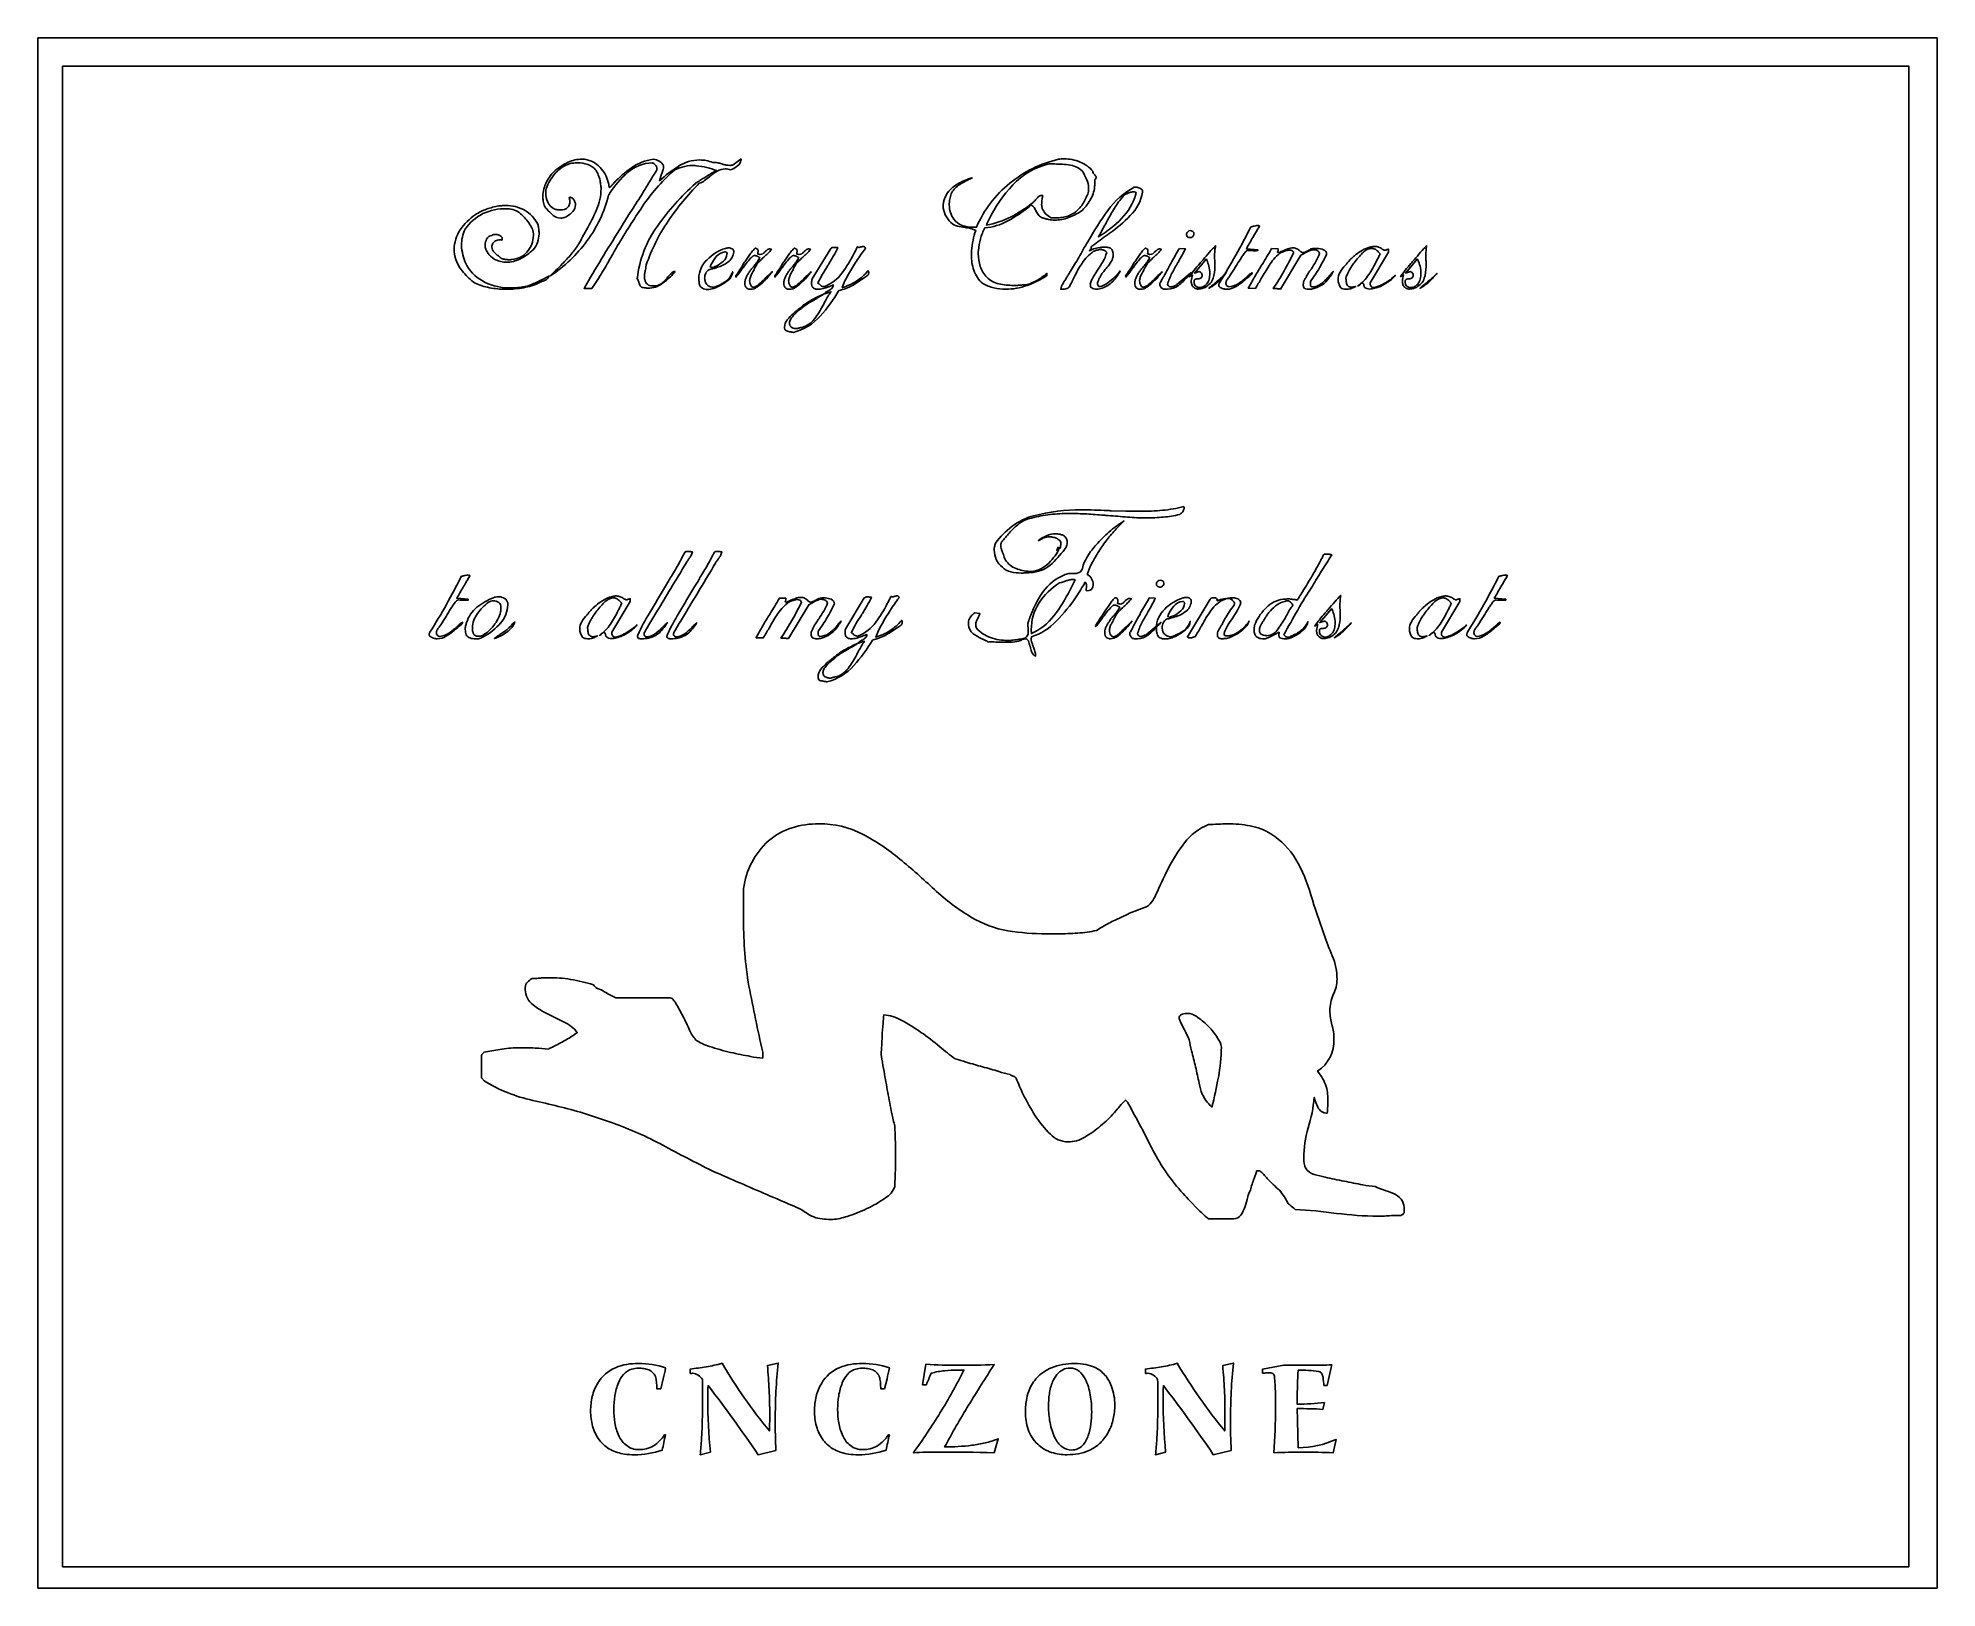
# Model space of a CAD drawing. Header units: millimetres. Extents: x -32.7 to 34.1, y -47.1 to 7.5.
import ezdxf

# ---------------------------------------------------------------- set-up
doc = ezdxf.new("R2010")
doc.units = ezdxf.units.MM
doc.layers.add('Default', color=140, linetype='Continuous')

msp = doc.modelspace()

# ---------------------------------------------------------------- linework, layer by layer
at = {"layer": 'Default'}
for points in [[(-32.733, -47.076), (34.088, -47.076), (34.088, 7.471), (-32.733, 7.471)], [(-31.865, -46.332), (33.096, -46.332), (33.096, 6.48), (-31.865, 6.48)]]:
    msp.add_lwpolyline(points, close=True, dxfattribs=at)
for points in [[(-7.988, 3.217), (-7.988, 3.207), (-7.988, 3.192), (-7.988, 3.178, -0.197934), (-7.996, 3.164, -0.181345), (-8.114, 2.974, -0.088734), (-8.332, 2.841, 0.117563), (-8.347, 2.838, -0.197934), (-8.358, 2.834, 0.034147), (-8.458, 2.856, 0.038121), (-8.548, 2.863, 0.141278), (-8.831, 2.787, 0.038275), (-9.06, 2.623, 0.075877), (-9.082, 2.608), (-9.096, 2.594, -0.018654), (-9.275, 2.454, -0.071488), (-9.465, 2.357, 0.047786), (-10.562, 1.024, 0.067633), (-11.329, -0.513), (-11.343, -0.599, 0.002383), (-11.357, -0.682, 0.019917), (-11.382, -0.804, 0.043825), (-11.393, -0.926), (-11.393, -0.965, 0.079694), (-11.386, -1.004, 0.095857), (-11.379, -1.044, -0.024948), (-11.365, -1.087, 0.15837), (-11.246, -1.223, 0.137296), (-11.071, -1.255, 0.041385), (-10.985, -1.248, 0.042317), (-10.895, -1.227, 0.073972), (-10.734, -1.116, 0.012821), (-10.594, -0.976), (-10.594, -0.972), (-10.594, -0.969, -0.021346), (-10.479, -0.843, -0.055432), (-10.34, -0.739), (-10.322, -0.764, 0.055556), (-10.354, -0.797, -0.027002), (-10.39, -0.836, -0.059528), (-10.777, -1.176, -0.159351), (-11.264, -1.334, -0.040951), (-11.343, -1.327, 0.003032), (-11.433, -1.313, -0.235235), (-11.54, -1.252, -0.047804), (-11.594, -1.13), (-11.594, -1.119), (-11.594, -1.116, 0.054754), (-11.615, -1.058, 0.011523), (-11.644, -0.997, -0.133259), (-10.934, 0.852, -0.057456), (-9.598, 2.35, -0.307194), (-9.59, 2.361, 0.079694), (-9.576, 2.372, 0.050324), (-9.519, 2.404, -0.008028), (-9.472, 2.436, -0.012951), (-9.34, 2.522, -0.016111), (-9.207, 2.597, -0.026518), (-9.031, 2.709, -0.026999), (-8.849, 2.805, 0.024093), (-9.196, 2.909, 0.047419), (-9.576, 2.974, 0.061365), (-9.637, 2.981), (-9.698, 2.981, 0.068675), (-10.064, 2.931, 0.089642), (-10.397, 2.777, 0.059302), (-11.468, 1.533, 0.014766), (-12.336, 0.164, -0.019448), (-12.433, -0.005, 0.009152), (-12.533, -0.177, -0.007136), (-12.877, -0.771, -0.015373), (-13.246, -1.341), (-13.515, -1.341, -0.006833), (-12.902, -0.302, -0.00211), (-12.275, 0.719, -0.003313), (-11.891, 1.332, 0.00158), (-11.497, 1.945, 0.001675), (-11.246, 2.357, -0.003098), (-10.985, 2.78), (-10.96, 2.83, 0.100683), (-10.949, 2.877, 0.194069), (-10.995, 2.985, 0.084032), (-11.092, 3.067, -0.16963), (-11.106, 3.071, 0.197934), (-11.117, 3.074, 0.182554), (-11.985, 2.734, 0.070758), (-12.619, 2.003, -0.043899), (-12.64, 1.967, 0.04472), (-12.658, 1.938, -0.099826), (-13.415, 0.329, -0.090737), (-14.712, -0.904, -0.013046), (-14.508, -0.703, 0.011828), (-14.285, -0.478, 0.018804), (-13.97, -0.137, 0.039675), (-13.701, 0.228, -0.002279), (-13.572, 0.469), (-13.429, 0.719, 0.024306), (-13.081, 1.429, 0.104191), (-12.92, 2.167, 0.045052), (-12.934, 2.325, 0.026369), (-12.967, 2.497, 0.030525), (-13.02, 2.655, 0.035373), (-13.099, 2.82, 0.145941), (-13.389, 3.017, 0.08593), (-13.744, 3.078, 0.029875), (-13.92, 3.067, 0.067545), (-14.088, 3.024, 0.127584), (-14.558, 2.68, 0.089494), (-14.845, 2.189, 0.072975), (-14.855, 2.153, -0.066618), (-14.866, 2.121), (-14.866, 2.106), (-14.866, 2.092), (-14.866, 2.081), (-14.866, 2.078), (-14.866, 2.053), (-14.866, 2.028, 0.105417), (-14.798, 1.694, 0.16635), (-14.551, 1.447, 0.004523), (-14.475, 1.433, -0.008028), (-14.397, 1.418), (-14.368, 1.418), (-14.339, 1.418, 0.069501), (-14.228, 1.433, 0.088425), (-14.139, 1.476, 0.140548), (-14.053, 1.569, 0.078958), (-14.017, 1.687), (-14.017, 1.712), (-14.017, 1.734, -0.018062), (-14.027, 1.798, 0.08536), (-14.045, 1.856), (-14.035, 1.856, 0.151543), (-14.024, 1.866), (-14.02, 1.866), (-14.01, 1.866, -0.16863), (-13.906, 1.809, -0.089589), (-13.837, 1.701, 0.075974), (-13.834, 1.684, -0.075877), (-13.83, 1.666, -0.117563), (-13.823, 1.633), (-13.823, 1.601, -0.191131), (-13.916, 1.365, -0.075137), (-14.117, 1.196), (-14.146, 1.182, -0.030334), (-14.171, 1.167, -0.074928), (-14.257, 1.139, -0.041195), (-14.339, 1.132, -0.174174), (-14.608, 1.228, -0.043912), (-14.83, 1.454, -0.022696), (-14.87, 1.497, -0.026768), (-14.902, 1.54, 0.02409), (-14.934, 1.63, -0.046944), (-14.956, 1.727, -0.020542), (-14.966, 1.813, -0.020891), (-14.97, 1.902, -0.108871), (-14.841, 2.404, -0.106542), (-14.508, 2.827, -0.057696), (-14.081, 3.096, -0.122214), (-13.59, 3.203), (-13.504, 3.203, -0.086072), (-13.407, 3.185, -0.177751), (-12.902, 2.859, -0.127648), (-12.651, 2.322, -0.198145), (-12.644, 2.307), (-12.644, 2.293, 0.041185), (-12.64, 2.246, 0.23002), (-12.612, 2.21, 0.011762), (-12.54, 2.286, -0.034654), (-12.465, 2.365, -0.054101), (-11.852, 2.906, -0.1165), (-11.085, 3.203, -0.077756), (-10.87, 3.135, -0.18296), (-10.719, 2.967, -0.069949), (-10.741, 2.809, -0.043164), (-10.795, 2.673, 0.018195), (-10.834, 2.554, 0.039978), (-10.859, 2.447, -0.048049), (-10.207, 2.949, -0.144865), (-9.444, 3.178, -0.046436), (-9.218, 3.157, -0.043416), (-8.988, 3.092), (-8.978, 3.092), (-8.967, 3.092, -0.051616), (-8.816, 3.078, -0.034854), (-8.673, 3.038, -0.075974), (-8.655, 3.035, -0.054754), (-8.626, 3.024, 0.01493), (-8.512, 2.999, 0.043687), (-8.393, 2.988), (-8.365, 2.988, 0.062732), (-8.325, 2.995, 0.061512), (-8.297, 2.999, -0.061558), (-8.268, 3.002)], [(3.178, 3.203, -0.016237), (3.275, 3.214, -0.017828), (3.375, 3.217, -0.099258), (3.938, 3.106, -0.123757), (4.382, 2.784, 0.15106), (4.4, 2.712, 0.07683), (4.447, 2.666, 0.197934), (4.454, 2.651), (4.469, 2.637, -0.061512), (4.494, 2.605, -0.206865), (4.508, 2.569, -0.134803), (4.494, 2.533, -0.096135), (4.447, 2.483, -0.060754), (4.454, 2.418), (4.454, 2.35, -0.024536), (4.451, 2.286, 0.027516), (4.447, 2.225, -0.102587), (4.289, 1.766, -0.077819), (3.97, 1.372, -0.042591), (3.533, 1.153, -0.105551), (3.039, 1.064, -0.015579), (2.931, 1.067, -0.069515), (2.827, 1.089, -0.028013), (2.716, 1.11, -0.036087), (2.612, 1.146, -0.204923), (2.479, 1.225, -0.006068), (2.393, 1.365, 0.04223), (2.322, 1.501, 0.194977), (2.207, 1.587, 0.035461), (2.153, 1.54, -0.01627), (2.099, 1.497, -0.035753), (1.393, 1.035, -0.107994), (0.58, 0.788, 0.043513), (0.429, 0.404, 0.051373), (0.358, -0.008, 0.061558), (0.351, -0.065), (0.351, -0.123, 0.065412), (0.422, -0.567, 0.1149), (0.652, -0.947, 0.143298), (1.082, -1.184, 0.050182), (1.591, -1.234), (1.662, -1.234), (1.73, -1.234, -0.010499), (1.874, -1.223, -0.024847), (2.01, -1.216, 0.082189), (2.411, -1.065, 0.038838), (2.766, -0.814), (2.766, -0.893, -0.055749), (2.071, -1.237, -0.087081), (1.315, -1.37, -0.057267), (0.906, -1.323, -0.066478), (0.512, -1.173, -0.129907), (0.196, -0.703, -0.079058), (0.11, -0.162), (0.11, -0.087, -0.049526), (0.118, -0.015, -0.048324), (0.168, 0.354, -0.022595), (0.264, 0.698, 0.057473), (0.078, 0.762, 0.029052), (-0.112, 0.802, -0.01651), (-0.381, 0.852, -0.133903), (-0.61, 0.978, -0.066231), (-0.807, 1.25, -0.120578), (-0.882, 1.565, -0.033027), (-0.875, 1.669, -0.085624), (-0.843, 1.777, -0.154146), (-0.538, 2.221, -0.079533), (-0.065, 2.483, -0.031676), (0.035, 2.519, 0.004436), (0.139, 2.547), (0.11, 2.533), (0.082, 2.519, 0.046268), (0.035, 2.501, 0.031036), (-0.008, 2.476, 0.03995), (-0.341, 2.286, 0.123538), (-0.603, 1.992, 0.026244), (-0.649, 1.798, 0.047496), (-0.667, 1.601, 0.07275), (-0.628, 1.329, 0.100893), (-0.506, 1.096, 0.138719), (-0.212, 0.87, 0.087552), (0.146, 0.809), (0.186, 0.809), (0.218, 0.809, 0.049372), (0.254, 0.813, -0.048971), (0.293, 0.816, -0.124906), (1.462, 2.361, -0.115318)], [(2.834, 3.038, 0.153644), (1.573, 2.3, 0.076113), (0.72, 1.074, -0.020436), (0.677, 0.978, -0.009575), (0.637, 0.888, 0.070715), (1.505, 1.175, 0.057607), (2.246, 1.658, 0.043687), (2.311, 1.712, 0.061512), (2.361, 1.777, 0.038422), (2.375, 1.787), (2.386, 1.798, -0.062057), (2.49, 1.899, -0.211112), (2.619, 1.924, -0.054523), (2.612, 1.863, 0.054902), (2.605, 1.798, 0.062761), (2.587, 1.705, 0.019069), (2.583, 1.615, 0.043505), (2.591, 1.547), (2.605, 1.476, 0.09081), (2.723, 1.286, 0.083335), (2.913, 1.146), (2.985, 1.146), (3.06, 1.146), (3.128, 1.146), (3.2, 1.146, 0.035623), (3.404, 1.175, 0.069274), (3.598, 1.243, 0.12221), (3.931, 1.497, 0.065783), (4.153, 1.859, 0.026199), (4.178, 1.917, -0.050006), (4.207, 1.974, 0.019037), (4.228, 2.081, 0.038027), (4.236, 2.182, 0.112961), (4.164, 2.501, 0.026999), (4.013, 2.791, 0.162013), (3.53, 3.01, 0.026191), (2.963, 3.038), (2.902, 3.038)], [(5.842, 2.218), (5.867, 2.218), (5.885, 2.218), (5.91, 2.218), (5.928, 2.218, -0.084078), (6.075, 2.167, -0.334665), (6.136, 2.071), (6.136, 2.06), (6.136, 2.049, -0.151728), (5.702, 1.221, -0.043114), (4.96, 0.59, -0.00186), (4.699, 0.4, 0.023474), (4.455, 0.214, -0.018673), (4.387, 0.168, 0.043687), (4.322, 0.114), (4.322, 0.107, 0.144213), (4.329, 0.096), (4.329, 0.092), (4.329, 0.082, -0.132103), (4.319, 0.049, -0.142081), (4.294, 0.024, -0.080965), (4.276, -0.001, -0.048394), (4.261, -0.019, -0.0445), (4.462, 0.064, -0.056991), (4.681, 0.103, -0.117528), (4.724, 0.114), (4.77, 0.114, -0.052067), (4.91, 0.099, -0.119028), (5.032, 0.053, -0.009942), (5.064, -0.001, -0.060245), (5.086, -0.051, -0.025542), (5.096, -0.105, -0.035394), (5.1, -0.159, -0.143122), (5.028, -0.399, -0.047169), (4.878, -0.607, -0.017868), (4.767, -0.743, 0.048879), (4.688, -0.85, -0.018673), (4.67, -0.883, 0.018899), (4.652, -0.915, -0.024721), (4.623, -0.972, -0.017008), (4.595, -1.019, -0.011123), (4.562, -1.108, 0.079734), (4.548, -1.187, 0.040059), (4.566, -1.241, 0.1), (4.602, -1.277, 0.110884), (4.799, -1.216, 0.055762), (5.043, -1.04, 0.030717), (5.197, -0.897, 0.028364), (5.344, -0.725, -0.094881), (5.082, -1.094, -0.105785), (4.717, -1.334, -0.016676), (4.616, -1.359, -0.056875), (4.519, -1.37, -0.056738), (4.43, -1.359, -0.054754), (4.344, -1.327, -0.164419), (4.304, -1.27, -0.073287), (4.294, -1.194, -0.096143), (4.308, -1.123, -0.009712), (4.337, -1.055, -0.023764), (4.433, -0.883), (4.548, -0.703, 0.024139), (4.738, -0.406, 0.074723), (4.871, -0.08, 0.151891), (4.77, 0.003, 0.096262), (4.659, 0.024), (4.627, 0.024, 0.117528), (4.595, 0.017, 0.021696), (4.516, -0.001, 0.028586), (4.441, -0.026, 0.052439), (4.419, -0.03, 0.170463), (4.401, -0.044, 0.098342), (4.007, -0.453, 0.028491), (3.727, -0.94, -0.021181), (3.677, -1.044, 0.014661), (3.631, -1.144, 0.019001), (3.591, -1.216, 0.031543), (3.559, -1.284, -0.174497), (3.43, -1.356, -0.044752), (3.258, -1.37, -0.10368), (3.337, -1.166, -0.010288), (3.462, -0.961, -0.001812), (3.53, -0.847, 0.02454), (3.595, -0.739, 0.005576), (3.742, -0.503, 0.008671), (3.889, -0.255, 0.009785), (4.046, 0.024, -0.005784), (4.204, 0.297, -0.026728), (4.917, 1.404, -0.117864)], [(5.498, 1.956, 0.040295), (5.182, 1.537, 0.01365), (4.917, 1.089, -0.003183), (4.81, 0.884), (4.702, 0.691, -0.012193), (4.641, 0.576, 0.004908), (4.58, 0.472, -0.079734), (4.595, 0.483, 0.079694), (4.609, 0.494, 0.067605), (5.394, 1.117, 0.12737), (5.899, 1.977, 0.363256), (5.885, 2.042, 0.114744), (5.813, 2.056, 0.05485), (5.749, 2.049, -0.005609), (5.681, 2.035, -0.054789), (5.623, 2.013, 0.078018), (5.577, 1.992, 0.035385), (5.534, 1.974)], [(-17.346, 1.253, -0.053947), (-16.945, 1.447, -0.045957), (-16.518, 1.562, -0.012754), (-16.393, 1.572, -0.013847), (-16.267, 1.576, -0.123023), (-15.629, 1.418, -0.088535), (-15.343, 1.195, -0.064536), (-15.138, 0.895, -0.017945), (-15.113, 0.748, -0.035485), (-15.103, 0.594), (-15.103, 0.544, -0.080784), (-15.11, 0.497, -0.097041), (-15.181, 0.211, -0.119874), (-15.364, -0.03, -0.071446), (-15.78, -0.309, -0.11627), (-16.246, -0.42, -0.05293), (-16.443, -0.399, -0.04119), (-16.637, -0.331, -0.093485), (-16.852, -0.162, -0.113042), (-16.988, 0.071, -0.05361), (-16.995, 0.128), (-16.995, 0.182, -0.121654), (-16.945, 0.397, -0.224871), (-16.769, 0.526, -0.025745), (-16.697, 0.555, -0.14465), (-16.637, 0.558, -0.111764), (-16.508, 0.53, -0.142737), (-16.4, 0.447), (-16.4, 0.357, 0.110455), (-16.439, 0.365), (-16.482, 0.365, 0.112838), (-16.637, 0.329, 0.180806), (-16.744, 0.211, -0.018899), (-16.758, 0.16, 0.041373), (-16.762, 0.117, 0.171269), (-16.683, -0.065, 0.030295), (-16.533, -0.198, -0.020712), (-16.472, -0.248, -0.043687), (-16.407, -0.302, -0.012643), (-16.289, -0.32, 0.041373), (-16.16, -0.331), (-16.11, -0.331, 0.080784), (-16.063, -0.323, 0.089116), (-15.773, -0.255, 0.130069), (-15.536, -0.065, 0.105025), (-15.361, 0.211, 0.095235), (-15.3, 0.526, 0.033001), (-15.307, 0.641, 0.038359), (-15.328, 0.748, -0.003641), (-15.375, 0.827, 0.060668), (-15.425, 0.909, 0.069712), (-15.755, 1.286, 0.190418), (-16.217, 1.461), (-16.228, 1.461), (-16.239, 1.461, 0.117544), (-17.074, 1.289, 0.132855), (-17.701, 0.741, 0.052125), (-17.801, 0.465, 0.06791), (-17.826, 0.175), (-17.826, 0.128), (-17.826, 0.082, 0.042742), (-17.762, -0.241, 0.058847), (-17.64, -0.535, 0.15328), (-16.995, -1.13, 0.113386), (-16.113, -1.327), (-16.031, -1.327, 0.045052), (-15.952, -1.32, 0.022626), (-15.877, -1.316, 0.020483), (-15.791, -1.305, 0.066766), (-15.393, -1.212, 0.027409), (-15.02, -1.04, 0.044441), (-14.938, -1.004), (-14.852, -0.961, -0.045962), (-14.805, -0.936, 0.053771), (-14.755, -0.908, -0.177232), (-14.845, -1.03, -0.039837), (-14.97, -1.087, 0.04295), (-15.031, -1.108, 0.042501), (-15.095, -1.144, -0.067508), (-15.644, -1.316, -0.044289), (-16.253, -1.37), (-16.303, -1.37), (-16.35, -1.37, -0.048222), (-16.913, -1.302, -0.064233), (-17.414, -1.123, -0.047909), (-17.805, -0.728, -0.097607), (-18.052, -0.259, -0.034147), (-18.063, -0.209, 0.045061), (-18.074, -0.162, -0.016237), (-18.084, -0.065, -0.01759), (-18.088, 0.028, -0.146275), (-17.873, 0.723, -0.093232)], [(7.811, 0.691, -0.162039), (7.904, 0.662, -0.273867), (7.943, 0.587), (7.943, 0.583), (7.943, 0.58), (7.943, 0.576), (7.943, 0.573, -0.170508), (7.918, 0.504, -0.078292), (7.857, 0.454, 0.117563), (7.843, 0.451, -0.117528), (7.828, 0.447), (7.811, 0.447), (7.796, 0.447, -0.143236), (7.732, 0.465, -0.162389), (7.689, 0.519, -0.086364), (7.682, 0.547), (7.682, 0.565), (7.682, 0.576), (7.682, 0.58, -0.186511), (7.728, 0.655, -0.190064)], [(9.948, 0.831), (9.951, 0.831), (9.955, 0.831), (9.958, 0.831), (9.962, 0.831, 0.079734), (10.012, 0.838, -0.024629), (10.066, 0.852), (10.123, 0.866, -0.061558), (10.181, 0.874, -0.049372), (10.217, 0.87, -0.150791), (10.249, 0.852, -0.01973), (10.17, 0.716, 0.010573), (10.095, 0.587), (10.052, 0.515, -0.034147), (10.012, 0.454, -0.004101), (9.898, 0.25, -0.003462), (9.786, 0.053), (10.188, 0.021), (10.188, -0.008), (10.17, -0.008), (10.145, -0.008, -0.206865), (10.127, -0.015), (10.102, -0.015), (10.041, -0.015, -0.061512), (9.984, -0.008), (9.937, -0.008), (9.89, -0.008, 0.116711), (9.812, -0.012, 0.143146), (9.751, -0.058, 0.009454), (9.661, -0.18, 0.022366), (9.579, -0.309, 0.0088), (9.407, -0.585, -0.01509), (9.22, -0.879), (9.191, -0.922, 0.02185), (9.163, -0.961, 0.035243), (9.12, -1.012, 0.035168), (9.088, -1.073, 0.011104), (9.073, -1.119, 0.069251), (9.066, -1.166, 0.132044), (9.088, -1.23, 0.117582), (9.163, -1.291, 0.127378), (9.5, -1.176, 0.03458), (9.794, -0.947, -0.022696), (9.837, -0.908, 0.049224), (9.872, -0.865, 0.00771), (9.93, -0.825, 0.041373), (9.976, -0.786, -0.23599), (9.991, -0.8, -0.096447), (9.984, -0.822), (9.98, -0.829, 0.117528), (9.976, -0.843, 0.019788), (9.858, -0.94, -0.004649), (9.733, -1.047, -0.043118), (9.424, -1.273, -0.137924), (9.095, -1.37, -0.072028), (8.969, -1.352, -0.097484), (8.84, -1.284, -0.13389), (8.822, -1.255, -0.117528), (8.815, -1.227), (8.815, -1.202, -0.126887), (8.826, -1.18, -0.075974), (8.83, -1.162, -0.117528), (8.84, -1.144, 0.011922), (9.417, -0.166, 0.012699)], [(-8.54, 0.067, -0.025542), (-8.486, 0.078, -0.061558), (-8.429, 0.085, -0.138464), (-8.311, 0.053, -0.309005), (-8.253, -0.04), (-8.253, -0.051), (-8.253, -0.062, -0.215691), (-8.454, -0.417, -0.088833), (-8.827, -0.599, -0.020696), (-8.984, -0.65, -0.006366), (-9.128, -0.682, 0.126727), (-9.239, -0.811, 0.112787), (-9.275, -0.976, 0.049224), (-9.271, -1.015, -0.048971), (-9.268, -1.055, -0.01966), (-9.257, -1.098, 0.065422), (-9.242, -1.137, 0.140587), (-9.146, -1.248, 0.11118), (-9.002, -1.298), (-8.988, -1.298), (-8.974, -1.298), (-8.949, -1.298, 0.117563), (-8.92, -1.291, 0.052439), (-8.898, -1.288, 0.131948), (-8.877, -1.277, -0.020712), (-8.845, -1.262, 0.020436), (-8.812, -1.248, 0.057192), (-8.508, -1.076, 0.149097), (-8.289, -0.754, -0.218888), (-8.461, -1.062, -0.053615), (-8.82, -1.291), (-8.891, -1.32, -0.007838), (-8.966, -1.348, -0.036433), (-9.07, -1.37, -0.035394), (-9.178, -1.377, -0.117679), (-9.354, -1.338, -0.209097), (-9.457, -1.202, -0.044756), (-9.468, -1.155, -0.035394), (-9.472, -1.101, -0.05361), (-9.479, -1.044), (-9.479, -0.997, -0.206515), (-9.189, -0.331, -0.125698)], [(-7.509, 0.064), (-7.505, 0.067, -0.307284), (-7.494, 0.074), (-7.483, 0.074), (-7.48, 0.074, -0.198012), (-7.437, 0.053, -0.157298), (-7.405, 0.013, -0.206865), (-7.397, -0.005), (-7.397, -0.03), (-7.397, -0.044), (-7.397, -0.058, -0.075974), (-7.401, -0.076, 0.117528), (-7.405, -0.091, -0.105758), (-7.408, -0.112), (-7.412, -0.119, 0.034357), (-7.362, -0.141, 0.080965), (-7.319, -0.148, 0.162039), (-7.225, -0.119, 0.071221), (-7.15, -0.044, 0.198145), (-7.139, -0.04, 0.197934), (-7.136, -0.03, 0.008028), (-7.064, 0.024, -0.17139), (-6.989, 0.049), (-6.975, 0.049, -0.134803), (-6.957, 0.042, -0.117563), (-6.942, 0.039, 0.117528), (-6.928, 0.035, -0.053318), (-7.053, -0.112, -0.006658), (-7.193, -0.241, 0.016677), (-7.358, -0.402, 0.071959), (-7.494, -0.596, -0.066567), (-7.516, -0.639, 0.066618), (-7.537, -0.682, 0.007986), (-7.623, -0.84, 0.070493), (-7.677, -0.976, 0.019523), (-7.688, -1.026, 0.041065), (-7.691, -1.073, 0.061512), (-7.681, -1.159, 0.076199), (-7.641, -1.248, 0.161922), (-7.605, -1.288, 0.114744), (-7.552, -1.298, 0.130979), (-7.458, -1.268, 0.047677), (-7.379, -1.209, 0.005307), (-7.164, -1.012, -0.198145), (-7.161, -1.001), (-7.15, -0.99, 0.006538), (-7.021, -0.865, -0.025398), (-6.899, -0.754, -0.02449), (-6.957, -0.825, -0.002834), (-7.01, -0.893, -0.023449), (-7.2, -1.101, -0.034249), (-7.437, -1.298, -0.079975), (-7.544, -1.352, -0.081154), (-7.655, -1.37, -0.04849), (-7.72, -1.363, -0.079694), (-7.788, -1.334, -0.121301), (-7.849, -1.255, -0.130091), (-7.86, -1.159, -0.031128), (-7.856, -1.101, -0.023643), (-7.845, -1.04, -0.009026), (-7.827, -0.99, -0.026253), (-7.802, -0.933, -0.032749), (-7.741, -0.822, 0.017058), (-7.677, -0.725, -0.0456), (-7.602, -0.625, 0.032393), (-7.523, -0.535, 0.023247), (-7.426, -0.413, 0.042684), (-7.333, -0.259, 0.132103), (-7.354, -0.248, -0.192096), (-7.376, -0.234, -0.031023), (-7.401, -0.22, 0.049716), (-7.43, -0.205, 0.011104), (-7.476, -0.191, 0.069251), (-7.523, -0.184, 0.198145), (-7.534, -0.187, -0.197934), (-7.544, -0.191, 0.117563), (-7.559, -0.194, 0.028875), (-7.577, -0.205, 0.038806), (-7.734, -0.366, 0.017884), (-7.885, -0.56, 0.005723), (-8.039, -0.775, -0.061196), (-8.175, -0.94), (-8.182, -0.904, -0.001103), (-8.043, -0.696, 0.020737), (-7.892, -0.456, 0.006186), (-7.799, -0.323, -0.006254), (-7.706, -0.184, -0.010551), (-7.609, -0.051, -0.030914)], [(-6.137, 0.064), (-6.133, 0.067, -0.307284), (-6.122, 0.074), (-6.111, 0.074), (-6.108, 0.074, -0.198012), (-6.065, 0.053, -0.157298), (-6.033, 0.013, -0.206865), (-6.025, -0.005), (-6.025, -0.03), (-6.025, -0.044), (-6.025, -0.058, -0.075974), (-6.029, -0.076, 0.117528), (-6.033, -0.091, -0.105758), (-6.036, -0.112), (-6.04, -0.119, 0.034357), (-5.99, -0.141, 0.080965), (-5.947, -0.148, 0.162039), (-5.853, -0.119, 0.071221), (-5.778, -0.044, 0.198145), (-5.767, -0.04, 0.197934), (-5.764, -0.03, 0.008028), (-5.692, 0.024, -0.17139), (-5.617, 0.049), (-5.603, 0.049, -0.134803), (-5.585, 0.042, -0.117563), (-5.57, 0.039, 0.117528), (-5.556, 0.035, -0.053318), (-5.681, -0.112, -0.006658), (-5.821, -0.241, 0.016677), (-5.986, -0.402, 0.071959), (-6.122, -0.596, -0.066567), (-6.144, -0.639, 0.066618), (-6.165, -0.682, 0.007986), (-6.251, -0.84, 0.070493), (-6.305, -0.976, 0.019523), (-6.316, -1.026, 0.041065), (-6.319, -1.073, 0.061512), (-6.309, -1.159, 0.076199), (-6.269, -1.248, 0.161922), (-6.233, -1.288, 0.114744), (-6.18, -1.298, 0.130979), (-6.086, -1.268, 0.047677), (-6.008, -1.209, 0.005307), (-5.793, -1.012, -0.198145), (-5.789, -1.001), (-5.778, -0.99, 0.006538), (-5.649, -0.865, -0.025398), (-5.527, -0.754, -0.02449), (-5.585, -0.825, -0.002834), (-5.638, -0.893, -0.023449), (-5.828, -1.101, -0.034249), (-6.065, -1.298, -0.079975), (-6.172, -1.352, -0.081154), (-6.284, -1.37, -0.04849), (-6.348, -1.363, -0.079694), (-6.416, -1.334, -0.121301), (-6.477, -1.255, -0.130091), (-6.488, -1.159, -0.031128), (-6.484, -1.101, -0.023643), (-6.473, -1.04, -0.009026), (-6.456, -0.99, -0.026253), (-6.43, -0.933, -0.032749), (-6.37, -0.822, 0.017058), (-6.305, -0.725, -0.0456), (-6.23, -0.625, 0.032393), (-6.151, -0.535, 0.023247), (-6.054, -0.413, 0.042684), (-5.961, -0.259, 0.132103), (-5.982, -0.248, -0.192096), (-6.004, -0.234, -0.031023), (-6.029, -0.22, 0.049716), (-6.058, -0.205, 0.011104), (-6.104, -0.191, 0.069251), (-6.151, -0.184, 0.198145), (-6.162, -0.187, -0.197934), (-6.172, -0.191, 0.117563), (-6.187, -0.194, 0.028875), (-6.205, -0.205, 0.038806), (-6.362, -0.366, 0.017884), (-6.513, -0.56, 0.005723), (-6.667, -0.775, -0.061196), (-6.803, -0.94), (-6.81, -0.904, -0.001103), (-6.671, -0.696, 0.020737), (-6.52, -0.456, 0.006186), (-6.427, -0.323, -0.006254), (-6.334, -0.184, -0.010551), (-6.237, -0.051, -0.030914)], [(-6.277, -2.649, 0.168839), (-6.184, -2.728, 0.110874), (-6.073, -2.753), (-6.041, -2.753), (-6.012, -2.753, -0.054135), (-5.962, -2.735, -0.059556), (-5.911, -2.728, -0.013373), (-5.883, -2.718, -0.079694), (-5.858, -2.714, 0.178647), (-5.41, -2.413, 0.036178), (-5.102, -1.929, -0.020737), (-5.069, -1.857, 0.010482), (-5.037, -1.796, 0.004059), (-4.937, -1.621, -0.0074), (-4.833, -1.46), (-5.044, -1.528, -0.163699), (-4.998, -1.467, 0.025542), (-4.933, -1.424, 0.117563), (-4.919, -1.42, -0.117528), (-4.904, -1.417, 0.035793), (-4.8, -1.341, 0.225611), (-4.75, -1.216, -0.050665), (-4.829, -1.252, 0.009091), (-4.926, -1.291, -0.005593), (-5.015, -1.32), (-5.102, -1.348, -0.045577), (-5.202, -1.366, -0.019124), (-5.295, -1.37, -0.109609), (-5.42, -1.345, -0.165618), (-5.499, -1.262, 0.079734), (-5.503, -1.237, -0.075974), (-5.507, -1.209, -0.19809), (-5.514, -1.187), (-5.514, -1.166, -0.031128), (-5.51, -1.108, 0.030914), (-5.507, -1.055, 0.018192), (-5.496, -1.019), (-5.492, -1.004), (-4.84, 0.067, -0.125), (-4.783, 0.096, -0.054552), (-4.722, 0.103), (-4.697, 0.103), (-4.679, 0.103, 0.070057), (-4.628, 0.096, -0.11061), (-4.589, 0.089, -0.034541), (-4.74, -0.198), (-4.904, -0.478, -0.045096), (-4.922, -0.506, 0.04472), (-4.94, -0.535, 0.00441), (-5.13, -0.843, 0.022489), (-5.295, -1.159, -0.066035), (-5.263, -1.176, 0.04472), (-5.234, -1.194), (-5.223, -1.205), (-5.213, -1.216, 0.076469), (-5.162, -1.259, 0.129563), (-5.094, -1.277), (-5.08, -1.277), (-5.066, -1.277), (-5.059, -1.273, -0.117528), (-5.044, -1.27, 0.139068), (-4.431, -0.789, 0.039818), (-4.03, -0.13, 0.056475), (-3.994, -0.069, -0.03022), (-3.958, -0.001, -0.011523), (-3.93, 0.06, -0.023764), (-3.897, 0.117, -0.117563), (-3.883, 0.114, 0.117528), (-3.869, 0.11, 0.198145), (-3.854, 0.103), (-3.84, 0.103, 0.095857), (-3.801, 0.11, 0.020436), (-3.768, 0.125, 0.094179), (-3.725, 0.132, -0.093674), (-3.693, 0.139, -0.149663), (-3.65, 0.125, -0.146946), (-3.614, 0.074, 0.012771), (-3.93, -0.377, 0.019665), (-4.213, -0.843, 0.017683), (-4.338, -1.08, 0.022461), (-4.435, -1.313, 0.068865), (-3.937, -1.087, 0.088504), (-3.532, -0.725, -0.307194), (-3.51, -0.739, -0.110455), (-3.503, -0.779), (-3.503, -0.793), (-3.503, -0.807, 0.117528), (-3.51, -0.836, -0.117563), (-3.517, -0.865, 0.008004), (-3.582, -0.915, -0.030215), (-3.65, -0.961, -0.025692), (-4.073, -1.234, -0.072727), (-4.553, -1.417, -0.049044), (-5.205, -2.316, -0.144986), (-6.152, -2.89, 0.039386), (-6.195, -2.879, 0.035226), (-6.241, -2.875, -0.198145), (-6.252, -2.872), (-6.256, -2.868, -0.070135), (-6.399, -2.836, -0.215487), (-6.454, -2.782, -0.098933), (-6.467, -2.707, -0.16391), (-6.367, -2.445, -0.041573), (-6.152, -2.223, 0.005109), (-6.073, -2.158, 0.002279), (-5.99, -2.09, -0.027604), (-5.958, -2.062, -0.02185), (-5.919, -2.033, -0.057213), (-5.481, -1.732, -0.013959), (-5.066, -1.528, -0.036556), (-5.145, -1.581, -0.006545), (-5.22, -1.628, -0.038971), (-5.309, -1.678, 0.014899), (-5.395, -1.732, 0.005377), (-5.61, -1.854, 0.037338), (-5.843, -2.019, -0.01674), (-5.901, -2.072, -0.030215), (-5.969, -2.119, 0.005742), (-6.123, -2.27, 0.05133), (-6.248, -2.42, 0.043424), (-6.281, -2.492, 0.081074), (-6.291, -2.56), (-6.291, -2.581, 0.071694), (-6.284, -2.606, 0.075974), (-6.281, -2.624, 0.117528), (-6.27, -2.642)], [(6.213, 0.064), (6.216, 0.067, -0.307284), (6.227, 0.074), (6.238, 0.074), (6.242, 0.074, -0.198012), (6.285, 0.053, -0.157298), (6.317, 0.013, -0.206865), (6.324, -0.005), (6.324, -0.03), (6.324, -0.044), (6.324, -0.058, -0.075974), (6.32, -0.076, 0.117528), (6.317, -0.091, -0.105758), (6.313, -0.112), (6.31, -0.119, 0.034357), (6.36, -0.141, 0.080965), (6.403, -0.148, 0.162039), (6.496, -0.119, 0.071221), (6.571, -0.044, 0.198145), (6.582, -0.04, 0.197934), (6.586, -0.03, 0.008028), (6.657, 0.024, -0.17139), (6.733, 0.049), (6.747, 0.049, -0.134803), (6.765, 0.042, -0.117563), (6.779, 0.039, 0.117528), (6.793, 0.035, -0.053318), (6.668, -0.112, -0.006658), (6.528, -0.241, 0.016677), (6.363, -0.402, 0.071959), (6.227, -0.596, -0.066567), (6.206, -0.639, 0.066618), (6.184, -0.682, 0.007986), (6.098, -0.84, 0.070493), (6.044, -0.976, 0.019523), (6.034, -1.026, 0.041065), (6.03, -1.073, 0.061512), (6.041, -1.159, 0.076199), (6.08, -1.248, 0.161922), (6.116, -1.288, 0.114744), (6.17, -1.298, 0.130979), (6.263, -1.268, 0.047677), (6.342, -1.209, 0.005307), (6.557, -1.012, -0.198145), (6.56, -1.001), (6.571, -0.99, 0.006538), (6.7, -0.865, -0.025398), (6.822, -0.754, -0.02449), (6.765, -0.825, -0.002834), (6.711, -0.893, -0.023449), (6.521, -1.101, -0.034249), (6.285, -1.298, -0.079975), (6.177, -1.352, -0.081154), (6.066, -1.37, -0.04849), (6.001, -1.363, -0.079694), (5.933, -1.334, -0.121301), (5.872, -1.255, -0.130091), (5.862, -1.159, -0.031128), (5.865, -1.101, -0.023643), (5.876, -1.04, -0.009026), (5.894, -0.99, -0.026253), (5.919, -0.933, -0.032749), (5.98, -0.822, 0.017058), (6.044, -0.725, -0.0456), (6.12, -0.625, 0.032393), (6.199, -0.535, 0.023247), (6.295, -0.413, 0.042684), (6.388, -0.259, 0.132103), (6.367, -0.248, -0.192096), (6.345, -0.234, -0.031023), (6.32, -0.22, 0.049716), (6.292, -0.205, 0.011104), (6.245, -0.191, 0.069251), (6.199, -0.184, 0.198145), (6.188, -0.187, -0.197934), (6.177, -0.191, 0.117563), (6.163, -0.194, 0.028875), (6.145, -0.205, 0.038806), (5.987, -0.366, 0.017884), (5.837, -0.56, 0.005723), (5.682, -0.775, -0.061196), (5.546, -0.94), (5.539, -0.904, -0.001103), (5.679, -0.696, 0.020737), (5.829, -0.456, 0.006186), (5.923, -0.323, -0.006254), (6.016, -0.184, -0.010551), (6.112, -0.051, -0.030914)], [(7.431, 0.067), (7.642, 0.056, -0.027477), (7.524, -0.177, -0.003361), (7.395, -0.409, 0.324602), (7.384, -0.42, 0.117528), (7.38, -0.435, 0.014987), (7.169, -0.807, 0.045455), (7.011, -1.202, 0.165514), (7.065, -1.273, 0.113788), (7.13, -1.291, 0.061512), (7.158, -1.288, 0.054754), (7.187, -1.277, 0.020712), (7.234, -1.259, -0.028475), (7.291, -1.241, 0.031023), (7.316, -1.227, -0.081168), (7.341, -1.209), (7.836, -0.793), (7.771, -0.865, 0.025998), (7.71, -0.94, -0.038063), (7.395, -1.237, -0.173195), (7.011, -1.37), (6.947, -1.37, -0.054789), (6.879, -1.363, -0.214222), (6.793, -1.316, -0.071764), (6.746, -1.227), (6.746, -1.205), (6.746, -1.187), (6.746, -1.176), (6.746, -1.166, -0.079734), (6.75, -1.141, -0.170463), (6.764, -1.123), (6.821, -1.022, -0.007487), (6.879, -0.918, 0.0016), (7.019, -0.66, 0.015877), (7.158, -0.395, 0.020389), (7.298, -0.162, -0.01259)], [(7.784, -0.926, -0.012175), (7.949, -0.7, -0.01626), (8.15, -0.463, 0.016514), (8.203, -0.399, -0.014542), (8.261, -0.338, -0.002276), (8.49, -0.069, -0.014508), (8.702, 0.157, -0.003203), (8.687, 0.067, 0.041251), (8.68, -0.022, 0.052811), (8.669, -0.119), (8.669, -0.205), (8.669, -0.298, 0.06146), (8.68, -0.388), (8.68, -0.485), (8.68, -0.571, -0.077931), (8.619, -0.983, -0.113936), (8.51, -1.171, -0.072354), (8.34, -1.305, -0.054789), (8.311, -1.316, 0.054754), (8.282, -1.327, -0.027604), (8.189, -1.352, -0.056745), (8.099, -1.363), (8.064, -1.363, -0.117528), (8.031, -1.356, -0.014343), (7.992, -1.341, -0.102537), (7.96, -1.32, -0.131893), (7.881, -1.234, -0.07869), (7.849, -1.123), (7.849, -1.101), (7.849, -1.08, -0.069501), (7.863, -0.969, -0.004596), (7.892, -0.872, 0.304446), (7.874, -0.875, -0.054754), (7.834, -0.893, -0.0896), (7.802, -0.922, -0.027865), (7.794, -0.927, -0.464842)], [(10.956, -0.116, 0.078653), (10.586, -0.535, 0.013708), (10.31, -0.997, -0.011895), (10.206, -1.173, 0.004564), (10.106, -1.341), (9.855, -1.334, -0.000743), (10.088, -0.918, -0.012357), (10.332, -0.513, -0.198145), (10.335, -0.503, -0.307284), (10.346, -0.496, 0.002882), (10.511, -0.22, 0.009519), (10.676, 0.06), (10.898, 0.053), (10.898, 0.039, 0.197934), (10.905, 0.024), (10.905, 0.01), (10.905, -0.005, -0.150753), (10.898, -0.03, -0.130723), (10.877, -0.048, 0.201156), (10.898, -0.08, 0.198012), (10.934, -0.08, 0.198145), (10.945, -0.076, -0.197934), (10.956, -0.073, -0.065994), (10.988, -0.055, 0.034357), (11.024, -0.04, -0.012487), (11.242, 0.049, -0.11836), (11.432, 0.085, -0.111764), (11.561, 0.056, -0.136774), (11.676, -0.033, 0.030524), (11.73, -0.069, 0.101744), (11.787, -0.08, 0.081168), (11.83, -0.073, -0.054135), (11.88, -0.055, -0.03112), (11.923, -0.03, 0.045763), (11.97, -0.005, -0.021707), (12.067, 0.046, -0.102375), (12.167, 0.067), (12.181, 0.067), (12.196, 0.067), (12.21, 0.067), (12.228, 0.067), (12.257, 0.067), (12.285, 0.067, -0.09002), (12.5, 0.017, -0.307449), (12.608, -0.144, -0.021261), (12.489, -0.377, -0.005528), (12.357, -0.621, -0.018963), (12.203, -0.868, -0.016063), (12.041, -1.101), (12.041, -1.105), (12.041, -1.116), (12.041, -1.126), (12.041, -1.13), (12.041, -1.148), (12.041, -1.166), (12.041, -1.187), (12.041, -1.209, 0.130015), (12.052, -1.259, 0.143907), (12.095, -1.291, 0.139563), (12.414, -1.184, 0.04675), (12.658, -0.961, 0.010057), (12.748, -0.854, -0.027694), (12.844, -0.746), (12.808, -0.811, -0.034147), (12.769, -0.872, -0.05364), (12.579, -1.112, -0.080732), (12.314, -1.291, -0.040147), (12.156, -1.348, -0.069986), (11.998, -1.37, -0.040951), (11.92, -1.363, -0.035394), (11.837, -1.341, -0.116828), (11.798, -1.28, -0.080554), (11.787, -1.209, -0.049224), (11.791, -1.169, 0.048394), (11.794, -1.137, -0.054173), (11.834, -1.04, -0.013754), (11.887, -0.94, 0.013665), (11.912, -0.893), (11.941, -0.85, -0.00656), (11.988, -0.775, -0.036755), (12.041, -0.696, 0.048806), (12.056, -0.678, -0.014265), (12.074, -0.653, 0.006102), (12.231, -0.395, 0.06063), (12.364, -0.108, 0.195758), (12.282, -0.008, 0.11023), (12.16, 0.017), (12.138, 0.017), (12.117, 0.017, 0.050449), (12.027, -0.008, 0.016564), (11.955, -0.04), (11.705, -0.173), (10.991, -1.363), (10.97, -1.359, 0.040363), (10.92, -1.356, -0.041385), (10.877, -1.352, 0.041065), (10.83, -1.348), (10.801, -1.348), (10.773, -1.348), (10.755, -1.348), (10.73, -1.348, 0.021107), (11.113, -0.728, 0.014303), (11.447, -0.094, 0.1987), (11.396, -0.012, 0.136942), (11.31, 0.01, 0.048103), (11.267, 0.006, 0.030836), (11.228, -0.005, 0.075974), (11.21, -0.008, -0.079694), (11.185, -0.012, -0.117563), (11.167, -0.022, -0.080965), (11.145, -0.026, 0.09004), (11.106, -0.037, -0.005557), (11.045, -0.062, 0.045096), (11.016, -0.08, -0.020712), (10.984, -0.094, -0.079734), (10.97, -0.105, 0.079694)], [(13.581, -0.438, 0.004849), (13.488, -0.567, 0.034644), (13.42, -0.682), (13.348, -0.825, 0.026831), (13.287, -0.976, 0.048806), (13.29, -1.008, -0.048394), (13.294, -1.04), (13.294, -1.055), (13.294, -1.069, 0.050388), (13.323, -1.205, 0.265376), (13.427, -1.291, 0.19809), (13.448, -1.298), (13.477, -1.298), (13.502, -1.298, 0.086447), (13.531, -1.291, 0.061512), (13.559, -1.288, -0.052524), (13.581, -1.284), (13.624, -1.273), (13.638, -1.27, -0.062516), (13.502, -1.338, -0.094325), (13.33, -1.37), (13.312, -1.37), (13.287, -1.37, -0.056929), (13.19, -1.359, -0.109119), (13.111, -1.32, -0.064105), (13.04, -1.173, -0.084645), (13.015, -1.033, -0.136155), (13.086, -0.771, -0.053443), (13.273, -0.528, -0.049635), (13.305, -0.488, 0.066567), (13.337, -0.445, -0.080965), (13.355, -0.42, 0.031837), (13.377, -0.402, -0.022126), (13.466, -0.306, -0.031128), (13.588, -0.198, -0.036246), (13.81, -0.033, -0.065502), (14.065, 0.089, -0.043449), (14.179, 0.121, -0.057971), (14.301, 0.135, -0.089178), (14.441, 0.11, -0.108471), (14.57, 0.039, -0.013883), (14.606, 0.017, 0.030334), (14.631, 0.003), (14.645, 0.003), (14.66, 0.003, 0.093473), (14.692, 0.01, -0.014804), (14.731, 0.024, 0.117528), (14.764, 0.031, -0.117528), (14.792, 0.039), (14.792, -0.065), (14.14, -1.144), (14.14, -1.148), (14.14, -1.159), (14.14, -1.169), (14.14, -1.173, 0.194346), (14.179, -1.277, 0.261541), (14.269, -1.313, 0.053571), (14.52, -1.23, 0.029886), (14.738, -1.108, 0.031446), (14.943, -0.958), (15.025, -0.886, -0.013137), (14.989, -0.936, -0.054754), (14.939, -0.983, -0.048595), (14.738, -1.137, -0.020699), (14.505, -1.27, -0.036865), (14.301, -1.338, -0.063037), (14.122, -1.363, -0.080878), (14.029, -1.348, -0.102557), (13.954, -1.305, -0.13389), (13.936, -1.277, 0.018105), (13.925, -1.241), (13.925, -1.234, 0.096143), (13.918, -1.198, 0.102537), (13.896, -1.166, 0.266386), (13.832, -1.159, 0.101953), (13.785, -1.202), (13.778, -1.202, -0.126108), (13.746, -1.237, -0.054754), (13.706, -1.255, 0.089171), (14.093, -0.857, 0.033182), (14.366, -0.381, 0.011251), (14.43, -0.252, 0.022098), (14.491, -0.123), (14.466, -0.098, -0.081168), (14.448, -0.073, 0.035713), (14.369, 0.003, 0.121549), (14.276, 0.053, 0.039386), (14.233, 0.064, 0.041373), (14.19, 0.067, 0.117797), (14.019, 0.016, 0.071823), (13.878, -0.094, 0.028726)], [(15.212, -0.926, -0.012175), (15.376, -0.7, -0.01626), (15.577, -0.463, 0.016514), (15.631, -0.399, -0.014542), (15.688, -0.338, -0.002276), (15.918, -0.069, -0.014508), (16.129, 0.157, -0.003203), (16.115, 0.067, 0.041251), (16.108, -0.022, 0.052811), (16.097, -0.119), (16.097, -0.205), (16.097, -0.298, 0.06146), (16.108, -0.388), (16.108, -0.485), (16.108, -0.571, -0.077931), (16.047, -0.983, -0.113936), (15.937, -1.171, -0.072354), (15.767, -1.305, -0.054789), (15.738, -1.316, 0.054754), (15.71, -1.327, -0.027604), (15.616, -1.352, -0.056745), (15.527, -1.363), (15.491, -1.363, -0.117528), (15.459, -1.356, -0.014343), (15.419, -1.341, -0.102537), (15.387, -1.32, -0.131893), (15.308, -1.234, -0.07869), (15.276, -1.123), (15.276, -1.101), (15.276, -1.08, -0.069501), (15.29, -0.969, -0.004596), (15.319, -0.872, 0.304446), (15.301, -0.875, -0.054754), (15.262, -0.893, -0.0896), (15.229, -0.922, -0.027865), (15.221, -0.927, -0.464842)], [(-8.561, -0.055, 0.182867), (-8.866, -0.223, 0.066464), (-9.052, -0.513, 0.034103), (-9.067, -0.549, -0.020436), (-9.081, -0.582), (-9.024, -0.61, 0.037584), (-8.949, -0.589, 0.014343), (-8.87, -0.56, 0.075531), (-8.615, -0.384, 0.199638), (-8.49, -0.134, 0.405249), (-8.497, -0.08, 0.229365), (-8.554, -0.055)], [(8.379, -0.302), (7.96, -0.8), (8.128, -0.746, -0.109757), (8.203, -0.804, -0.187701), (8.232, -0.872, -0.03916), (8.228, -0.908, -0.1195), (8.207, -0.947, -0.23729), (8.15, -0.997, -0.049481), (8.078, -1.004), (8.071, -1.004, 0.05485), (8.006, -1.012, 0.184512), (7.953, -1.047, 0.096093), (7.945, -1.083), (7.945, -1.116), (7.945, -1.141, 0.112125), (7.953, -1.166, 0.098788), (7.981, -1.234, 0.097236), (8.039, -1.284, 0.034022), (8.096, -1.305, 0.069806), (8.15, -1.313, 0.135765), (8.275, -1.277, 0.088268), (8.386, -1.187, 0.109728), (8.476, -1.012, 0.061477), (8.501, -0.814, 0.065022), (8.469, -0.56, 0.042927), (8.393, -0.345, 0.079734), (8.39, -0.32, 0.117528)], [(15.806, -0.302), (15.387, -0.8), (15.556, -0.746, -0.109757), (15.631, -0.804, -0.187701), (15.66, -0.872, -0.03916), (15.656, -0.908, -0.1195), (15.634, -0.947, -0.23729), (15.577, -0.997, -0.049481), (15.505, -1.004), (15.498, -1.004, 0.05485), (15.434, -1.012, 0.184512), (15.38, -1.047, 0.096093), (15.373, -1.083), (15.373, -1.116), (15.373, -1.141, 0.112125), (15.38, -1.166, 0.098788), (15.409, -1.234, 0.097236), (15.466, -1.284, 0.034022), (15.523, -1.305, 0.069806), (15.577, -1.313, 0.135765), (15.703, -1.277, 0.088268), (15.814, -1.187, 0.109728), (15.903, -1.012, 0.061477), (15.928, -0.814, 0.065022), (15.896, -0.56, 0.042927), (15.821, -0.345, 0.079734), (15.817, -0.32, 0.117528)], [(8.759, -1.094), (8.784, -1.069, -0.117528), (8.809, -1.047, 0.005633), (8.952, -0.922, 0.012491), (9.067, -0.814, -0.013571), (8.981, -0.911, -0.009319), (8.884, -1.012, -0.037326), (8.687, -1.194, -0.048625), (8.472, -1.334, -0.022696), (8.515, -1.295, 0.041373), (8.562, -1.255, -0.007206), (8.655, -1.18, 0.008561)], [(16.186, -1.094), (16.211, -1.069, -0.117528), (16.237, -1.047, 0.005633), (16.38, -0.922, 0.012491), (16.495, -0.814, -0.013571), (16.409, -0.911, -0.009319), (16.312, -1.012, -0.037326), (16.115, -1.194, -0.048625), (15.9, -1.334, -0.022696), (15.943, -1.295, 0.041373), (15.989, -1.255, -0.007206), (16.082, -1.18, 0.008561)], [(0.954, -10.312, -0.075542), (1.543, -9.71, -0.094876), (2.302, -9.344, -0.066266), (3.983, -9.129, -0.011858), (4.438, -9.14, 0.003794), (4.893, -9.158, -0.027789), (4.957, -9.161, 0.027417), (5.026, -9.165), (5.542, -9.179, 0.006816), (6.061, -9.186, 0.023501), (6.839, -9.151, 0.042712), (7.581, -9.018, -0.066567), (7.592, -9.05, -0.048394), (7.595, -9.082, -0.133641), (7.545, -9.201, -0.105588), (7.455, -9.283), (7.445, -9.294, -0.197934), (7.434, -9.298, -0.032131), (6.864, -9.391, -0.021563), (6.273, -9.416, -0.018379), (5.603, -9.391, -0.000729), (4.925, -9.333, -0.022638), (4.846, -9.33, 0.022595), (4.771, -9.326, 0.008892), (4.169, -9.28, 0.014867), (3.567, -9.262, 0.026511), (2.882, -9.298, 0.046492), (2.223, -9.43, 0.13353), (1.793, -9.62, 0.038923), (1.438, -9.95, 0.019751), (1.32, -10.093, -0.019395), (1.209, -10.222, 0.079734), (1.176, -10.265), (1.158, -10.301, 0.027766), (1.148, -10.348, 0.041373), (1.144, -10.391, 0.065317), (1.158, -10.495, 0.031664), (1.194, -10.595, 0.198145), (1.198, -10.606), (1.201, -10.609, -0.01446), (1.237, -10.706, -0.065491), (1.262, -10.803, 0.176712), (1.574, -11.147, 0.090006), (2.026, -11.287, 0.018062), (2.09, -11.297, 0.031129), (2.148, -11.301, 0.192471), (2.771, -11.064, 0.088765), (3.191, -10.53), (3.162, -10.509), (3.112, -10.559), (3.162, -10.448, -0.080965), (3.187, -10.466, 0.024248), (3.226, -10.487), (3.241, -10.444, 0.102537), (3.251, -10.391, 0.117563), (3.259, -10.358), (3.259, -10.326, 0.117989), (3.241, -10.251, 0.168041), (3.191, -10.194, 0.095491), (3.076, -10.122, 0.070421), (2.95, -10.09, 0.110455), (2.911, -10.082), (2.868, -10.082, 0.046133), (2.76, -10.093, 0.020125), (2.657, -10.118, 0.050324), (2.599, -10.151, -0.014248), (2.545, -10.179, 0.018673), (2.513, -10.197, -0.064788), (2.47, -10.215, -0.076448), (2.753, -10.047, -0.103335), (3.079, -9.978, -0.031019), (3.14, -9.982, 0.031129), (3.198, -9.986, -0.009026), (3.248, -10.004, -0.006545), (3.309, -10.018, -0.197762), (3.438, -10.118, -0.107644), (3.484, -10.258), (3.484, -10.272), (3.484, -10.287, -0.066618), (3.474, -10.373, -0.028586), (3.449, -10.448, -0.047002), (2.95, -11.018, -0.15992), (2.287, -11.337, 0.024536), (2.223, -11.34, -0.024901), (2.148, -11.344, -0.01551), (2.008, -11.355, -0.012452), (1.864, -11.358, -0.060311), (1.502, -11.315, -0.139768), (1.201, -11.147, -0.123972), (0.986, -10.885, -0.108298), (0.915, -10.552, -0.043713), (0.925, -10.434, -0.034426)], [(4.015, -11.204, -0.060628), (4.094, -10.964, -0.038115), (4.233, -10.713, -0.040979), (4.556, -10.301, -0.035139), (4.947, -9.921, -0.028289), (5.223, -9.699, -0.013822), (5.481, -9.523, -0.005815), (5.327, -9.681, 0.010302), (5.165, -9.849, 0.024125), (4.85, -10.229, 0.023471), (4.563, -10.649, 0.023952), (4.337, -11.043, 0.043064), (4.19, -11.405, -0.123813), (4.341, -11.559, -0.14337), (4.395, -11.749), (4.395, -11.788, -0.117528), (4.388, -11.821, -0.096143), (4.38, -11.857, 0.014804), (4.366, -11.896, -0.132524), (4.294, -11.96, -0.124974), (4.198, -11.982, 0.206865), (4.18, -11.975), (4.151, -11.975), (4.151, -11.964), (4.151, -11.953), (4.151, -11.925, -0.108203), (4.162, -11.889), (4.162, -11.857), (4.162, -11.813, 0.073347), (4.151, -11.742, 0.219631), (4.108, -11.684, -0.018514), (3.965, -11.932, -0.013334), (3.8, -12.19, -0.045162), (3.105, -13.043, -0.122517), (2.223, -13.605), (2.223, -13.62), (2.223, -13.634, 0.198145), (2.216, -13.648), (2.216, -13.663, 0.065538), (2.23, -13.77, 0.02846), (2.266, -13.885, 0.014343), (2.28, -13.924, -0.014804), (2.295, -13.964, 0.011042), (2.341, -14.114, -0.086154), (2.37, -14.258), (2.37, -14.269), (2.37, -14.283, -0.201715), (2.248, -14.165, -0.05504), (2.187, -13.989, 0.056404), (2.183, -13.95, 0.054754), (2.173, -13.921, 0.021376), (2.119, -13.749, 0.344487), (2.008, -13.674, 0.069144), (1.961, -13.681, 0.024468), (1.9, -13.702, -0.082911), (1.635, -13.778, -0.030396), (1.334, -13.795, -0.014744), (1.209, -13.792, 0.015555), (1.09, -13.788, -0.015499), (0.968, -13.785, 0.016746), (0.865, -13.781), (0.789, -13.781, 0.049526), (0.718, -13.788, 0.038971), (0.628, -13.738, 0.014738), (0.535, -13.695, 0.034103), (0.499, -13.681, -0.020264), (0.46, -13.663, -0.05117), (0.166, -13.487, -0.213536), (0.012, -13.179, -0.117563), (0.004, -13.147), (0.004, -13.114), (0.004, -13.086, -0.117563), (0.012, -13.057, -0.128303), (0.094, -12.882, -0.096996), (0.234, -12.756), (0.409, -12.785, -0.066838), (0.384, -12.856, 0.008004), (0.345, -12.939, 0.045196), (0.288, -13.05, 0.104537), (0.262, -13.172, 0.054523), (0.27, -13.233, 0.03327), (0.291, -13.297, 0.129843), (0.782, -13.631, 0.083004), (1.391, -13.731), (1.463, -13.731, 0.049332), (1.531, -13.724, 0.026943), (1.735, -13.699, 0.003242), (1.936, -13.663, 0.236822), (2.079, -13.573, 0.107029), (2.112, -13.416, 0.031128), (2.108, -13.358, -0.027516), (2.105, -13.297, 0.031128), (2.101, -13.24, -0.031003), (2.097, -13.179, -0.044918), (2.105, -13.097, -0.103429), (2.133, -13.025, 0.005593), (2.162, -12.935, -0.030127), (2.201, -12.842, -0.079905), (2.696, -11.943, -0.166006), (3.535, -11.376), (3.553, -11.376), (3.574, -11.376), (3.635, -11.376), (3.707, -11.376), (3.732, -11.376), (3.757, -11.376, 0.061558), (3.907, -11.337, 0.23471)], [(-9.971, -10.62, -0.158929), (-9.931, -10.599, -0.040363), (-9.881, -10.595), (-9.852, -10.595, -0.117563), (-9.824, -10.602), (-9.809, -10.602), (-9.792, -10.602, -0.041385), (-9.749, -10.606, 0.041373), (-9.705, -10.609, -0.051033), (-9.756, -10.749, -0.063273), (-9.824, -10.846, -0.044926), (-9.86, -10.903, 0.061558), (-9.895, -10.957, 0.166667), (-9.917, -10.978), (-9.931, -11.007, -0.005539), (-10.469, -11.907, 0.001108), (-10.953, -12.709), (-11.096, -12.946, -0.007784), (-11.239, -13.186, -0.014068), (-11.318, -13.326, -0.003677), (-11.401, -13.466, 0.206865), (-11.408, -13.484), (-11.408, -13.509), (-11.408, -13.523), (-11.408, -13.527, 0.136942), (-11.376, -13.58, 0.19428), (-11.297, -13.605, 0.12783), (-11.014, -13.494, 0.036693), (-10.777, -13.29, 0.019253), (-10.734, -13.244, 0.018939), (-10.688, -13.193, 0.016237), (-10.634, -13.15, 0.019069), (-10.587, -13.107, 0.011578), (-10.612, -13.147, -0.061558), (-10.637, -13.179, -0.041654), (-10.781, -13.373, -0.06395), (-10.967, -13.534, -0.066262), (-11.096, -13.598, -0.027203), (-11.254, -13.648, -0.038933), (-11.376, -13.666, -0.016746), (-11.48, -13.67, -0.074791), (-11.598, -13.656, -0.358449), (-11.641, -13.591, -0.079734), (-11.637, -13.566, -0.034103), (-11.627, -13.541, -0.030469), (-11.218, -12.767, 0.001469), (-10.652, -11.821), (-10.566, -11.677, 0.01838), (-10.476, -11.52, 0.008826), (-10.207, -11.068, 0.013808)], [(-8.934, -10.62, -0.158929), (-8.894, -10.599, -0.040363), (-8.844, -10.595), (-8.816, -10.595, -0.117563), (-8.787, -10.602), (-8.773, -10.602), (-8.755, -10.602, -0.041385), (-8.712, -10.606, 0.041373), (-8.669, -10.609, -0.051033), (-8.719, -10.749, -0.063273), (-8.787, -10.846, -0.044926), (-8.823, -10.903, 0.061558), (-8.859, -10.957, 0.166667), (-8.88, -10.978), (-8.894, -11.007, -0.005539), (-9.432, -11.907, 0.001108), (-9.916, -12.709), (-10.059, -12.946, -0.007784), (-10.203, -13.186, -0.014068), (-10.281, -13.326, -0.003677), (-10.364, -13.466, 0.206865), (-10.371, -13.484), (-10.371, -13.509), (-10.371, -13.523), (-10.371, -13.527, 0.136942), (-10.339, -13.58, 0.19428), (-10.26, -13.605, 0.12783), (-9.977, -13.494, 0.036693), (-9.74, -13.29, 0.019253), (-9.697, -13.244, 0.018939), (-9.651, -13.193, 0.016237), (-9.597, -13.15, 0.019069), (-9.55, -13.107, 0.011578), (-9.575, -13.147, -0.061558), (-9.6, -13.179, -0.041654), (-9.744, -13.373, -0.06395), (-9.93, -13.534, -0.066262), (-10.059, -13.598, -0.027203), (-10.217, -13.648, -0.038933), (-10.339, -13.666, -0.016746), (-10.443, -13.67, -0.074791), (-10.561, -13.656, -0.358449), (-10.604, -13.591, -0.079734), (-10.6, -13.566, -0.034103), (-10.59, -13.541, -0.030469), (-10.181, -12.767, 0.001469), (-9.615, -11.821), (-9.529, -11.677, 0.01838), (-9.439, -11.52, 0.008826), (-9.17, -11.068, 0.013808)], [(12.521, -10.692, -0.075974), (12.539, -10.695, 0.075877), (12.557, -10.699), (12.574, -10.699), (12.592, -10.699), (12.61, -10.699), (12.628, -10.699), (12.646, -10.699), (12.668, -10.699, -0.030524), (12.732, -10.702, -0.08536), (12.79, -10.72, -0.000467), (12.442, -11.272, 0.007128), (12.109, -11.817, 0.008992), (11.592, -12.659, 0.009937), (11.109, -13.534, 0.070571), (11.187, -13.602, 0.12683), (11.248, -13.62, 0.048806), (11.281, -13.616, 0.072932), (11.316, -13.605, -0.048806), (11.334, -13.591, -0.150893), (11.36, -13.584), (11.388, -13.57), (11.417, -13.555, 0.085289), (11.743, -13.351, 0.093952), (11.954, -13.071, -0.134845), (11.815, -13.33, -0.081487), (11.542, -13.541, -0.016251), (11.41, -13.609, -0.061442), (11.281, -13.656, -0.08412), (11.213, -13.67), (11.148, -13.67, -0.038334), (11.055, -13.663, -0.056494), (10.955, -13.634, -0.066567), (10.944, -13.602, 0.030836), (10.933, -13.562), (10.933, -13.545), (10.933, -13.527), (10.933, -13.494, -0.117563), (10.94, -13.466), (10.94, -13.451), (10.94, -13.444, 0.056626), (10.84, -13.494, -0.030484), (10.722, -13.555), (10.6, -13.613, -0.025178), (10.478, -13.663, -0.048711), (10.413, -13.67), (10.352, -13.67, -0.075122), (10.256, -13.656, -0.063364), (10.162, -13.613, -0.137175), (10.08, -13.509, -0.093757), (10.055, -13.373, -0.027789), (10.059, -13.308, -0.033578), (10.069, -13.247, -0.079734), (10.076, -13.197, -0.010482), (10.091, -13.15, -0.013402), (10.119, -13.097, 0.040814), (10.148, -13.032, -0.087965), (10.55, -12.516, -0.166302), (11.17, -12.272), (11.195, -12.272, 0.152356), (11.22, -12.261), (11.241, -12.261), (11.263, -12.261, -0.072294), (11.345, -12.272, 0.007941), (11.424, -12.287), (11.449, -12.287, -0.117563), (11.478, -12.294, -0.035243), (11.524, -12.297, -0.025664), (11.578, -12.308, 0.023077), (11.65, -12.201, 0.002467), (11.718, -12.086, 0.006347), (12.073, -11.502, 0.009081), (12.41, -10.9, 0.006446), (12.463, -10.796, -0.01897)], [(-17.834, -11.469), (-17.83, -11.469), (-17.827, -11.469), (-17.823, -11.469), (-17.82, -11.469, 0.079734), (-17.77, -11.462, -0.024629), (-17.716, -11.448), (-17.658, -11.434, -0.061558), (-17.601, -11.426, -0.049372), (-17.565, -11.43, -0.150791), (-17.533, -11.448, -0.01973), (-17.612, -11.584, 0.010573), (-17.687, -11.713), (-17.73, -11.785, -0.034147), (-17.77, -11.846, -0.004101), (-17.884, -12.05, -0.003462), (-17.995, -12.247), (-17.594, -12.279), (-17.594, -12.308), (-17.612, -12.308), (-17.637, -12.308, -0.206865), (-17.655, -12.315), (-17.68, -12.315), (-17.741, -12.315, -0.061512), (-17.798, -12.308), (-17.845, -12.308), (-17.891, -12.308, 0.116711), (-17.97, -12.312, 0.143146), (-18.031, -12.358, 0.009454), (-18.121, -12.48, 0.022366), (-18.203, -12.609, 0.0088), (-18.375, -12.885, -0.01509), (-18.562, -13.179), (-18.59, -13.222, 0.02185), (-18.619, -13.261, 0.035243), (-18.662, -13.312, 0.035168), (-18.694, -13.373, 0.011104), (-18.709, -13.419, 0.069251), (-18.716, -13.466, 0.132044), (-18.694, -13.53, 0.117582), (-18.619, -13.591, 0.127378), (-18.282, -13.476, 0.03458), (-17.988, -13.247, -0.022696), (-17.945, -13.208, 0.049224), (-17.909, -13.165, 0.00771), (-17.852, -13.125, 0.041373), (-17.805, -13.086, -0.23599), (-17.791, -13.1, -0.096447), (-17.798, -13.122), (-17.802, -13.129, 0.117528), (-17.805, -13.143, 0.019788), (-17.924, -13.24, -0.004649), (-18.049, -13.347, -0.043118), (-18.357, -13.573, -0.137924), (-18.687, -13.67, -0.072028), (-18.812, -13.652, -0.097484), (-18.941, -13.584, -0.13389), (-18.959, -13.555, -0.117528), (-18.967, -13.527), (-18.967, -13.502, -0.126887), (-18.956, -13.48, -0.075974), (-18.952, -13.462, -0.117528), (-18.941, -13.444, 0.011922), (-18.364, -12.466, 0.012699)], [(3.212, -11.706, 0.11592), (2.488, -12.419, 0.142945), (2.216, -13.355), (2.216, -13.39, 0.117528), (2.223, -13.423), (2.223, -13.455), (2.223, -13.487, 0.129954), (3.015, -12.86, 0.046348), (3.574, -11.968, 0.015476), (3.667, -11.781, 0.001223), (3.757, -11.595, -0.052439), (3.735, -11.591, 0.052524), (3.714, -11.588), (3.685, -11.588), (3.66, -11.588, 0.06806), (3.524, -11.606, 0.018166), (3.406, -11.645, 0.043082), (3.366, -11.659), (3.337, -11.674, -0.035096), (3.277, -11.692)], [(6.752, -11.609, -0.162039), (6.845, -11.638, -0.273867), (6.885, -11.713), (6.885, -11.717), (6.885, -11.72), (6.885, -11.724), (6.885, -11.727, -0.170508), (6.859, -11.796, -0.078292), (6.799, -11.846, 0.117563), (6.784, -11.849, -0.117528), (6.77, -11.853), (6.752, -11.853), (6.738, -11.853, -0.143236), (6.673, -11.835, -0.162389), (6.63, -11.781, -0.086364), (6.623, -11.753), (6.623, -11.735), (6.623, -11.724), (6.623, -11.72, -0.186511), (6.67, -11.645, -0.190064)], [(18.672, -11.469), (18.676, -11.469), (18.679, -11.469), (18.683, -11.469), (18.686, -11.469, 0.079734), (18.736, -11.462, -0.024629), (18.79, -11.448), (18.848, -11.434, -0.061558), (18.905, -11.426, -0.049372), (18.941, -11.43, -0.150791), (18.973, -11.448, -0.01973), (18.894, -11.584, 0.010573), (18.819, -11.713), (18.776, -11.785, -0.034147), (18.736, -11.846, -0.004101), (18.622, -12.05, -0.003462), (18.511, -12.247), (18.912, -12.279), (18.912, -12.308), (18.894, -12.308), (18.869, -12.308, -0.206865), (18.851, -12.315), (18.826, -12.315), (18.765, -12.315, -0.061512), (18.708, -12.308), (18.661, -12.308), (18.615, -12.308, 0.116711), (18.536, -12.312, 0.143146), (18.475, -12.358, 0.009454), (18.385, -12.48, 0.022366), (18.303, -12.609, 0.0088), (18.131, -12.885, -0.01509), (17.944, -13.179), (17.916, -13.222, 0.02185), (17.887, -13.261, 0.035243), (17.844, -13.312, 0.035168), (17.812, -13.373, 0.011104), (17.797, -13.419, 0.069251), (17.79, -13.466, 0.132044), (17.812, -13.53, 0.117582), (17.887, -13.591, 0.127378), (18.224, -13.476, 0.03458), (18.518, -13.247, -0.022696), (18.561, -13.208, 0.049224), (18.597, -13.165, 0.00771), (18.654, -13.125, 0.041373), (18.701, -13.086, -0.23599), (18.715, -13.1, -0.096447), (18.708, -13.122), (18.704, -13.129, 0.117528), (18.701, -13.143, 0.019788), (18.582, -13.24, -0.004649), (18.457, -13.347, -0.043118), (18.149, -13.573, -0.137924), (17.819, -13.67, -0.072028), (17.694, -13.652, -0.097484), (17.565, -13.584, -0.13389), (17.547, -13.555, -0.117528), (17.539, -13.527), (17.539, -13.502, -0.126887), (17.55, -13.48, -0.075974), (17.554, -13.462, -0.117528), (17.565, -13.444, 0.011922), (18.142, -12.466, 0.012699)], [(-16.701, -12.226, -0.070325), (-16.633, -12.204, -0.061267), (-16.54, -12.193), (-16.522, -12.193), (-16.493, -12.193, -0.096498), (-16.314, -12.251, -0.247705), (-16.206, -12.401), (-16.206, -12.419), (-16.206, -12.437), (-16.206, -12.459), (-16.206, -12.477, -0.187455), (-16.453, -13.118, -0.087942), (-17.045, -13.591, -0.054807), (-17.192, -13.659, -0.110065), (-17.339, -13.67, -0.017841), (-17.439, -13.666, -0.097895), (-17.529, -13.641, -0.205905), (-17.661, -13.527, -0.103794), (-17.697, -13.347), (-17.697, -13.287, -0.061442), (-17.69, -13.226, -0.025827), (-17.672, -13.161, 0.019114), (-17.654, -13.1, -0.137759), (-17.289, -12.563, -0.077398)], [(-16.884, -12.387, 0.061727), (-17.267, -12.781, 0.169364), (-17.443, -13.29), (-17.443, -13.33), (-17.443, -13.369, 0.048103), (-17.439, -13.412, 0.065422), (-17.425, -13.451, 0.228285), (-17.357, -13.548, 0.135969), (-17.22, -13.584), (-17.21, -13.584), (-17.199, -13.584, 0.079734), (-17.149, -13.577, 0.010482), (-17.102, -13.562, 0.099206), (-16.694, -13.204, 0.104876), (-16.457, -12.724, 0.021707), (-16.446, -12.656, 0.024763), (-16.443, -12.584), (-16.443, -12.58), (-16.443, -12.577), (-16.443, -12.573), (-16.443, -12.57, 0.256147), (-16.522, -12.391, 0.16825), (-16.701, -12.333, 0.086529), (-16.801, -12.351, 0.060274)], [(-13.103, -12.738, 0.004849), (-13.196, -12.867, 0.034644), (-13.264, -12.982), (-13.336, -13.125, 0.026831), (-13.397, -13.276, 0.048806), (-13.393, -13.308, -0.048394), (-13.39, -13.34), (-13.39, -13.355), (-13.39, -13.369, 0.050388), (-13.361, -13.505, 0.265376), (-13.257, -13.591, 0.19809), (-13.236, -13.598), (-13.207, -13.598), (-13.182, -13.598, 0.086447), (-13.153, -13.591, 0.061512), (-13.125, -13.588, -0.052524), (-13.103, -13.584), (-13.06, -13.573), (-13.046, -13.57, -0.062516), (-13.182, -13.638, -0.094325), (-13.354, -13.67), (-13.372, -13.67), (-13.397, -13.67, -0.056929), (-13.494, -13.659, -0.109119), (-13.573, -13.62, -0.064105), (-13.644, -13.473, -0.084645), (-13.669, -13.333, -0.136155), (-13.598, -13.071, -0.053443), (-13.411, -12.828, -0.049635), (-13.379, -12.788, 0.066567), (-13.347, -12.745, -0.080965), (-13.329, -12.72, 0.031837), (-13.307, -12.702, -0.022126), (-13.218, -12.606, -0.031128), (-13.096, -12.498, -0.036246), (-12.874, -12.333, -0.065502), (-12.619, -12.211, -0.043449), (-12.505, -12.179, -0.057971), (-12.383, -12.165, -0.089178), (-12.243, -12.19, -0.108471), (-12.114, -12.261, -0.013883), (-12.078, -12.283, 0.030334), (-12.053, -12.297), (-12.039, -12.297), (-12.024, -12.297, 0.093473), (-11.992, -12.29, -0.014804), (-11.953, -12.276, 0.117528), (-11.92, -12.269, -0.117528), (-11.892, -12.261), (-11.892, -12.365), (-12.544, -13.444), (-12.544, -13.448), (-12.544, -13.459), (-12.544, -13.469), (-12.544, -13.473, 0.194346), (-12.505, -13.577, 0.261541), (-12.415, -13.613, 0.053571), (-12.164, -13.53, 0.029886), (-11.945, -13.408, 0.031446), (-11.741, -13.258), (-11.659, -13.186, -0.013137), (-11.695, -13.236, -0.054754), (-11.745, -13.283, -0.048595), (-11.945, -13.437, -0.020699), (-12.178, -13.57, -0.036865), (-12.383, -13.638, -0.063037), (-12.562, -13.663, -0.080878), (-12.655, -13.648, -0.102557), (-12.73, -13.605, -0.13389), (-12.748, -13.577, 0.018105), (-12.759, -13.541), (-12.759, -13.534, 0.096143), (-12.766, -13.498, 0.102537), (-12.788, -13.466, 0.266386), (-12.852, -13.459, 0.101953), (-12.899, -13.502), (-12.906, -13.502, -0.126108), (-12.938, -13.537, -0.054754), (-12.978, -13.555, 0.089171), (-12.591, -13.157, 0.033182), (-12.318, -12.681, 0.011251), (-12.254, -12.552, 0.022098), (-12.193, -12.423), (-12.218, -12.398, -0.081168), (-12.236, -12.373, 0.035713), (-12.315, -12.297, 0.121549), (-12.408, -12.247, 0.039386), (-12.451, -12.236, 0.041373), (-12.494, -12.233, 0.117797), (-12.665, -12.284, 0.071823), (-12.806, -12.394, 0.028726)], [(-6.363, -12.416, 0.078653), (-6.733, -12.835, 0.013708), (-7.008, -13.297, -0.011895), (-7.112, -13.473, 0.004564), (-7.213, -13.641), (-7.464, -13.634, -0.000743), (-7.231, -13.218, -0.012357), (-6.987, -12.813, -0.198145), (-6.983, -12.803, -0.307284), (-6.973, -12.796, 0.002882), (-6.808, -12.52, 0.009519), (-6.643, -12.24), (-6.421, -12.247), (-6.421, -12.261, 0.197934), (-6.414, -12.276), (-6.414, -12.29), (-6.414, -12.305, -0.150753), (-6.421, -12.33, -0.130723), (-6.442, -12.348, 0.201156), (-6.421, -12.38, 0.198012), (-6.385, -12.38, 0.198145), (-6.374, -12.376, -0.197934), (-6.363, -12.373, -0.065994), (-6.331, -12.355, 0.034357), (-6.295, -12.34, -0.012487), (-6.077, -12.251, -0.11836), (-5.887, -12.215, -0.111764), (-5.758, -12.244, -0.136774), (-5.643, -12.333, 0.030524), (-5.589, -12.369, 0.101744), (-5.532, -12.38, 0.081168), (-5.489, -12.373, -0.054135), (-5.439, -12.355, -0.03112), (-5.396, -12.33, 0.045763), (-5.349, -12.305, -0.021707), (-5.252, -12.254, -0.102375), (-5.152, -12.233), (-5.138, -12.233), (-5.123, -12.233), (-5.109, -12.233), (-5.091, -12.233), (-5.062, -12.233), (-5.034, -12.233, -0.09002), (-4.819, -12.283, -0.307449), (-4.711, -12.444, -0.021261), (-4.829, -12.677, -0.005528), (-4.962, -12.921, -0.018963), (-5.116, -13.168, -0.016063), (-5.277, -13.401), (-5.277, -13.405), (-5.277, -13.416), (-5.277, -13.426), (-5.277, -13.43), (-5.277, -13.448), (-5.277, -13.466), (-5.277, -13.487), (-5.277, -13.509, 0.130015), (-5.267, -13.559, 0.143907), (-5.224, -13.591, 0.139563), (-4.905, -13.484, 0.04675), (-4.661, -13.261, 0.010057), (-4.571, -13.154, -0.027694), (-4.475, -13.046), (-4.51, -13.111, -0.034147), (-4.55, -13.172, -0.05364), (-4.74, -13.412, -0.080732), (-5.005, -13.591, -0.040147), (-5.163, -13.648, -0.069986), (-5.32, -13.67, -0.040951), (-5.399, -13.663, -0.035394), (-5.482, -13.641, -0.116828), (-5.521, -13.58, -0.080554), (-5.532, -13.509, -0.049224), (-5.528, -13.469, 0.048394), (-5.525, -13.437, -0.054173), (-5.485, -13.34, -0.013754), (-5.432, -13.24, 0.013665), (-5.406, -13.193), (-5.378, -13.15, -0.00656), (-5.331, -13.075, -0.036755), (-5.277, -12.996, 0.048806), (-5.263, -12.978, -0.014265), (-5.245, -12.953, 0.006102), (-5.087, -12.695, 0.06063), (-4.955, -12.408, 0.195758), (-5.037, -12.308, 0.11023), (-5.159, -12.283), (-5.181, -12.283), (-5.202, -12.283, 0.050449), (-5.292, -12.308, 0.016564), (-5.363, -12.34), (-5.614, -12.473), (-6.328, -13.663), (-6.349, -13.659, 0.040363), (-6.399, -13.656, -0.041385), (-6.442, -13.652, 0.041065), (-6.489, -13.648), (-6.517, -13.648), (-6.546, -13.648), (-6.564, -13.648), (-6.589, -13.648, 0.021107), (-6.206, -13.028, 0.014303), (-5.872, -12.394, 0.1987), (-5.923, -12.312, 0.136942), (-6.009, -12.29, 0.048103), (-6.052, -12.294, 0.030836), (-6.091, -12.305, 0.075974), (-6.109, -12.308, -0.079694), (-6.134, -12.312, -0.117563), (-6.152, -12.322, -0.080965), (-6.173, -12.326, 0.09004), (-6.213, -12.337, -0.005557), (-6.274, -12.362, 0.045096), (-6.302, -12.38, -0.020712), (-6.335, -12.394, -0.079734), (-6.349, -12.405, 0.079694)], [(-5.096, -14.949, 0.168839), (-5.003, -15.028, 0.110874), (-4.892, -15.053), (-4.86, -15.053), (-4.831, -15.053, -0.054135), (-4.781, -15.035, -0.059556), (-4.731, -15.028, -0.013373), (-4.702, -15.018, -0.079694), (-4.677, -15.014, 0.178647), (-4.229, -14.713, 0.036178), (-3.921, -14.229, -0.020737), (-3.889, -14.157, 0.010482), (-3.856, -14.096, 0.004059), (-3.756, -13.921, -0.0074), (-3.652, -13.76), (-3.864, -13.828, -0.163699), (-3.817, -13.767, 0.025542), (-3.752, -13.724, 0.117563), (-3.738, -13.72, -0.117528), (-3.724, -13.717, 0.035793), (-3.62, -13.641, 0.225611), (-3.57, -13.516, -0.050665), (-3.648, -13.552, 0.009091), (-3.745, -13.591, -0.005593), (-3.835, -13.62), (-3.921, -13.648, -0.045577), (-4.021, -13.666, -0.019124), (-4.114, -13.67, -0.109609), (-4.24, -13.645, -0.165618), (-4.319, -13.562, 0.079734), (-4.322, -13.537, -0.075974), (-4.326, -13.509, -0.19809), (-4.333, -13.487), (-4.333, -13.466, -0.031128), (-4.329, -13.408, 0.030914), (-4.326, -13.355, 0.018192), (-4.315, -13.319), (-4.312, -13.304), (-3.659, -12.233, -0.125), (-3.602, -12.204, -0.054552), (-3.541, -12.197), (-3.516, -12.197), (-3.498, -12.197, 0.070057), (-3.448, -12.204, -0.11061), (-3.408, -12.211, -0.034541), (-3.559, -12.498), (-3.724, -12.778, -0.045096), (-3.742, -12.806, 0.04472), (-3.76, -12.835, 0.00441), (-3.95, -13.143, 0.022489), (-4.114, -13.459, -0.066035), (-4.082, -13.476, 0.04472), (-4.053, -13.494), (-4.043, -13.505), (-4.032, -13.516, 0.076469), (-3.982, -13.559, 0.129563), (-3.914, -13.577), (-3.899, -13.577), (-3.885, -13.577), (-3.878, -13.573, -0.117528), (-3.864, -13.57, 0.139068), (-3.251, -13.089, 0.039818), (-2.849, -12.43, 0.056475), (-2.813, -12.369, -0.03022), (-2.778, -12.301, -0.011523), (-2.749, -12.24, -0.023764), (-2.717, -12.183, -0.117563), (-2.702, -12.186, 0.117528), (-2.688, -12.19, 0.198145), (-2.674, -12.197), (-2.659, -12.197, 0.095857), (-2.62, -12.19, 0.020436), (-2.588, -12.175, 0.094179), (-2.545, -12.168, -0.093674), (-2.512, -12.161, -0.149663), (-2.469, -12.175, -0.146946), (-2.434, -12.226, 0.012771), (-2.749, -12.677, 0.019665), (-3.032, -13.143, 0.017683), (-3.157, -13.38, 0.022461), (-3.254, -13.613, 0.068865), (-2.756, -13.387, 0.088504), (-2.351, -13.025, -0.307194), (-2.33, -13.039, -0.110455), (-2.322, -13.079), (-2.322, -13.093), (-2.322, -13.107, 0.117528), (-2.33, -13.136, -0.117563), (-2.337, -13.165, 0.008004), (-2.401, -13.215, -0.030215), (-2.469, -13.261, -0.025692), (-2.892, -13.534, -0.072727), (-3.373, -13.717, -0.049044), (-4.025, -14.616, -0.144986), (-4.971, -15.19, 0.039386), (-5.014, -15.179, 0.035226), (-5.061, -15.175, -0.198145), (-5.071, -15.172), (-5.075, -15.168, -0.070135), (-5.218, -15.136, -0.215487), (-5.273, -15.082, -0.098933), (-5.286, -15.007, -0.16391), (-5.186, -14.745, -0.041573), (-4.971, -14.523, 0.005109), (-4.892, -14.458, 0.002279), (-4.81, -14.39, -0.027604), (-4.777, -14.362, -0.02185), (-4.738, -14.333, -0.057213), (-4.301, -14.032, -0.013959), (-3.885, -13.828, -0.036556), (-3.964, -13.881, -0.006545), (-4.039, -13.928, -0.038971), (-4.129, -13.978, 0.014899), (-4.215, -14.032, 0.005377), (-4.43, -14.154, 0.037338), (-4.663, -14.319, -0.01674), (-4.72, -14.372, -0.030215), (-4.788, -14.419, 0.005742), (-4.942, -14.57, 0.05133), (-5.068, -14.72, 0.043424), (-5.1, -14.792, 0.081074), (-5.111, -14.86), (-5.111, -14.881, 0.071694), (-5.104, -14.906, 0.075974), (-5.1, -14.924, 0.117528), (-5.089, -14.942)], [(5.154, -12.236), (5.158, -12.233, -0.307284), (5.169, -12.226), (5.179, -12.226), (5.183, -12.226, -0.198012), (5.226, -12.247, -0.157298), (5.258, -12.287, -0.206865), (5.265, -12.305), (5.265, -12.33), (5.265, -12.344), (5.265, -12.358, -0.075974), (5.262, -12.376, 0.117528), (5.258, -12.391, -0.105758), (5.255, -12.412), (5.251, -12.419, 0.034357), (5.301, -12.441, 0.080965), (5.344, -12.448, 0.162039), (5.437, -12.419, 0.071221), (5.513, -12.344, 0.198145), (5.523, -12.34, 0.197934), (5.527, -12.33, 0.008028), (5.599, -12.276, -0.17139), (5.674, -12.251), (5.688, -12.251, -0.134803), (5.706, -12.258, -0.117563), (5.72, -12.261, 0.117528), (5.735, -12.265, -0.053318), (5.609, -12.412, -0.006658), (5.47, -12.541, 0.016677), (5.305, -12.702, 0.071959), (5.169, -12.896, -0.066567), (5.147, -12.939, 0.066618), (5.126, -12.982, 0.007986), (5.04, -13.14, 0.070493), (4.986, -13.276, 0.019523), (4.975, -13.326, 0.041065), (4.971, -13.373, 0.061512), (4.982, -13.459, 0.076199), (5.022, -13.548, 0.161922), (5.057, -13.588, 0.114744), (5.111, -13.598, 0.130979), (5.205, -13.568, 0.047677), (5.283, -13.509, 0.005307), (5.498, -13.312, -0.198145), (5.502, -13.301), (5.513, -13.29, 0.006538), (5.642, -13.165, -0.025398), (5.763, -13.054, -0.02449), (5.706, -13.125, -0.002834), (5.652, -13.193, -0.023449), (5.462, -13.401, -0.034249), (5.226, -13.598, -0.079975), (5.118, -13.652, -0.081154), (5.007, -13.67, -0.04849), (4.943, -13.663, -0.079694), (4.875, -13.634, -0.121301), (4.814, -13.555, -0.130091), (4.803, -13.459, -0.031128), (4.807, -13.401, -0.023643), (4.817, -13.34, -0.009026), (4.835, -13.29, -0.026253), (4.86, -13.233, -0.032749), (4.921, -13.122, 0.017058), (4.986, -13.025, -0.0456), (5.061, -12.925, 0.032393), (5.14, -12.835, 0.023247), (5.237, -12.713, 0.042684), (5.33, -12.559, 0.132103), (5.308, -12.548, -0.192096), (5.287, -12.534, -0.031023), (5.262, -12.52, 0.049716), (5.233, -12.505, 0.011104), (5.186, -12.491, 0.069251), (5.14, -12.484, 0.198145), (5.129, -12.487, -0.197934), (5.118, -12.491, 0.117563), (5.104, -12.494, 0.028875), (5.086, -12.505, 0.038806), (4.928, -12.666, 0.017884), (4.778, -12.86, 0.005723), (4.624, -13.075, -0.061196), (4.488, -13.24), (4.48, -13.204, -0.001103), (4.62, -12.996, 0.020737), (4.771, -12.756, 0.006186), (4.864, -12.623, -0.006254), (4.957, -12.484, -0.010551), (5.054, -12.351, -0.030914)], [(6.372, -12.233), (6.583, -12.244, -0.027477), (6.465, -12.477, -0.003361), (6.336, -12.709, 0.324602), (6.325, -12.72, 0.117528), (6.322, -12.735, 0.014987), (6.11, -13.107, 0.045455), (5.953, -13.502, 0.165514), (6.006, -13.573, 0.113788), (6.071, -13.591, 0.061512), (6.1, -13.588, 0.054754), (6.128, -13.577, 0.020712), (6.175, -13.559, -0.028475), (6.232, -13.541, 0.031023), (6.257, -13.527, -0.081168), (6.282, -13.509), (6.777, -13.093), (6.713, -13.165, 0.025998), (6.652, -13.24, -0.038063), (6.336, -13.537, -0.173195), (5.953, -13.67), (5.888, -13.67, -0.054789), (5.82, -13.663, -0.214222), (5.734, -13.616, -0.071764), (5.687, -13.527), (5.687, -13.505), (5.687, -13.487), (5.687, -13.476), (5.687, -13.466, -0.079734), (5.691, -13.441, -0.170463), (5.705, -13.423), (5.763, -13.322, -0.007487), (5.82, -13.218, 0.0016), (5.96, -12.96, 0.015877), (6.1, -12.695, 0.020389), (6.239, -12.462, -0.01259)], [(7.56, -12.233, -0.025542), (7.614, -12.222, -0.061558), (7.672, -12.215, -0.138464), (7.79, -12.247, -0.309005), (7.847, -12.34), (7.847, -12.351), (7.847, -12.362, -0.215691), (7.646, -12.717, -0.088833), (7.274, -12.899, -0.020696), (7.116, -12.95, -0.006366), (6.973, -12.982, 0.126727), (6.862, -13.111, 0.112787), (6.826, -13.276, 0.049224), (6.829, -13.315, -0.048971), (6.833, -13.355, -0.01966), (6.844, -13.398, 0.065422), (6.858, -13.437, 0.140587), (6.955, -13.548, 0.11118), (7.098, -13.598), (7.112, -13.598), (7.127, -13.598), (7.152, -13.598, 0.117563), (7.181, -13.591, 0.052439), (7.202, -13.588, 0.131948), (7.224, -13.577, -0.020712), (7.256, -13.562, 0.020436), (7.288, -13.548, 0.057192), (7.593, -13.376, 0.149097), (7.811, -13.054, -0.218888), (7.639, -13.362, -0.053615), (7.281, -13.591), (7.209, -13.62, -0.007838), (7.134, -13.648, -0.036433), (7.03, -13.67, -0.035394), (6.923, -13.677, -0.117679), (6.747, -13.638, -0.209097), (6.643, -13.502, -0.044756), (6.632, -13.455, -0.035394), (6.629, -13.401, -0.05361), (6.621, -13.344), (6.621, -13.297, -0.206515), (6.912, -12.631, -0.125698)], [(7.539, -12.355, 0.182867), (7.234, -12.523, 0.066464), (7.048, -12.813, 0.034103), (7.034, -12.849, -0.020436), (7.019, -12.882), (7.077, -12.91, 0.037584), (7.152, -12.889, 0.014343), (7.231, -12.86, 0.075531), (7.485, -12.684, 0.199638), (7.611, -12.434, 0.405249), (7.603, -12.38, 0.229365), (7.546, -12.355)], [(8.51, -12.272, -0.102443), (8.553, -12.247, -0.00786), (8.621, -12.226), (8.635, -12.226), (8.649, -12.226, -0.173819), (8.739, -12.254, -0.328892), (8.76, -12.337, -0.09004), (8.785, -12.322, -0.014804), (8.825, -12.308), (8.875, -12.294, -0.008234), (8.929, -12.279, -0.004523), (9.004, -12.265, -0.035646), (9.069, -12.258), (9.079, -12.258), (9.09, -12.258, 0.157357), (8.596, -12.606, 0.039621), (8.262, -13.122), (8.219, -13.193, 0.010482), (8.187, -13.254, -0.016188), (8.083, -13.433, -0.009692), (7.983, -13.598, 0.075974), (7.947, -13.605, 0.096305), (7.918, -13.62, 0.014456), (7.861, -13.634, -0.069806), (7.807, -13.641), (7.782, -13.641, -0.086447), (7.753, -13.634, 0.075974), (7.732, -13.62, -0.075877), (7.71, -13.605)], [(9.112, -12.251, 0.061512), (9.14, -12.247, -0.048394), (9.173, -12.244, -0.033499), (9.233, -12.233, -0.054306), (9.305, -12.226), (9.32, -12.226), (9.327, -12.226, -0.070539), (9.488, -12.269, -0.259017), (9.588, -12.398, -0.071471), (9.463, -12.684, -0.002891), (9.305, -12.939, 0.015979), (9.133, -13.197, 0.069473), (9.011, -13.48, 0.262125), (9.029, -13.552, 0.147717), (9.104, -13.57, 0.049375), (9.18, -13.562, -0.007941), (9.259, -13.548, 0.017114), (9.352, -13.516, 0.026555), (9.434, -13.473, 0.117563), (9.449, -13.469, 0.117528), (9.466, -13.459, 0.049912), (9.71, -13.265, 0.060415), (9.882, -13.046, -0.111929), (9.775, -13.244, -0.027421), (9.613, -13.401, -0.075974), (9.592, -13.416, -0.030334), (9.567, -13.43, -0.079734), (9.552, -13.441, 0.079694), (9.538, -13.451, -0.01435), (9.402, -13.53, -0.009634), (9.251, -13.605, -0.055689), (9.083, -13.656, -0.044715), (8.936, -13.67, -0.129284), (8.821, -13.645, -0.198051), (8.768, -13.555), (8.768, -13.53), (8.768, -13.509, -0.087219), (8.782, -13.419, -0.049836), (8.825, -13.333, 0.01347), (8.85, -13.297), (8.879, -13.254, 0.03112), (8.904, -13.211, -0.045763), (8.929, -13.165), (8.975, -13.071, -0.007487), (9.033, -12.968, 0.034142), (9.072, -12.907, -0.020318), (9.112, -12.842, -0.019268), (9.276, -12.591), (9.355, -12.484, -0.117563), (9.359, -12.469, 0.117528), (9.363, -12.455, 0.5), (9.37, -12.448), (9.37, -12.434), (9.37, -12.423, 0.144213), (9.363, -12.412, 0.164571), (9.316, -12.337, 0.02752), (9.244, -12.272, -0.034357), (9.208, -12.258, 0.117528), (9.18, -12.251)], [(11.141, -12.358, 0.117551), (10.808, -12.516, 0.030783), (10.575, -12.749), (10.51, -12.846, -0.017842), (10.435, -12.953, -0.023764), (10.403, -13.011, 0.009942), (10.37, -13.064, 0.064324), (10.277, -13.236, 0.092247), (10.245, -13.387, 0.156597), (10.27, -13.473, 0.134503), (10.352, -13.534, 0.029272), (10.438, -13.555, 0.043563), (10.507, -13.562, 0.246649), (10.868, -13.369, 0.027391), (11.148, -12.946, -0.013402), (11.177, -12.892), (11.205, -12.835, -0.011541), (11.309, -12.652, -0.026244), (11.424, -12.491, 0.050662), (11.367, -12.408, 0.105284), (11.309, -12.358, 0.159917), (11.273, -12.34, 0.048971), (11.234, -12.337, 0.041385), (11.191, -12.34, 0.071737)], [(12.193, -13.226, -0.012175), (12.358, -13, -0.01626), (12.559, -12.763, 0.016514), (12.613, -12.699, -0.014542), (12.67, -12.638, -0.002276), (12.9, -12.369, -0.014508), (13.111, -12.143, -0.003203), (13.097, -12.233, 0.041251), (13.089, -12.322, 0.052811), (13.079, -12.419), (13.079, -12.505), (13.079, -12.598, 0.06146), (13.089, -12.688), (13.089, -12.785), (13.089, -12.871, -0.077931), (13.029, -13.283, -0.113936), (12.919, -13.471, -0.072354), (12.749, -13.605, -0.054789), (12.72, -13.616, 0.054754), (12.692, -13.627, -0.027604), (12.598, -13.652, -0.056745), (12.509, -13.663), (12.473, -13.663, -0.117528), (12.441, -13.656, -0.014343), (12.401, -13.641, -0.102537), (12.369, -13.62, -0.131893), (12.29, -13.534, -0.07869), (12.258, -13.423), (12.258, -13.401), (12.258, -13.38, -0.069501), (12.272, -13.269, -0.004596), (12.301, -13.172, 0.304446), (12.283, -13.175, -0.054754), (12.244, -13.193, -0.0896), (12.211, -13.222, -0.027865), (12.203, -13.227, -0.464842)], [(12.788, -12.602), (12.369, -13.1), (12.538, -13.046, -0.109757), (12.613, -13.104, -0.187701), (12.641, -13.172, -0.03916), (12.638, -13.208, -0.1195), (12.616, -13.247, -0.23729), (12.559, -13.297, -0.049481), (12.487, -13.304), (12.48, -13.304, 0.05485), (12.416, -13.312, 0.184512), (12.362, -13.347, 0.096093), (12.355, -13.383), (12.355, -13.416), (12.355, -13.441, 0.112125), (12.362, -13.466, 0.098788), (12.391, -13.534, 0.097236), (12.448, -13.584, 0.034022), (12.505, -13.605, 0.069806), (12.559, -13.613, 0.135765), (12.685, -13.577, 0.088268), (12.796, -13.487, 0.109728), (12.885, -13.312, 0.061477), (12.91, -13.114, 0.065022), (12.878, -12.86, 0.042927), (12.803, -12.645, 0.079734), (12.799, -12.62, 0.117528)], [(16.088, -12.738, 0.004849), (15.995, -12.867, 0.034644), (15.927, -12.982), (15.855, -13.125, 0.026831), (15.794, -13.276, 0.048806), (15.798, -13.308, -0.048394), (15.801, -13.34), (15.801, -13.355), (15.801, -13.369, 0.050388), (15.83, -13.505, 0.265376), (15.934, -13.591, 0.19809), (15.955, -13.598), (15.984, -13.598), (16.009, -13.598, 0.086447), (16.038, -13.591, 0.061512), (16.066, -13.588, -0.052524), (16.088, -13.584), (16.131, -13.573), (16.145, -13.57, -0.062516), (16.009, -13.638, -0.094325), (15.837, -13.67), (15.819, -13.67), (15.794, -13.67, -0.056929), (15.697, -13.659, -0.109119), (15.618, -13.62, -0.064105), (15.547, -13.473, -0.084645), (15.522, -13.333, -0.136155), (15.593, -13.071, -0.053443), (15.78, -12.828, -0.049635), (15.812, -12.788, 0.066567), (15.844, -12.745, -0.080965), (15.862, -12.72, 0.031837), (15.884, -12.702, -0.022126), (15.973, -12.606, -0.031128), (16.095, -12.498, -0.036246), (16.317, -12.333, -0.065502), (16.572, -12.211, -0.043449), (16.686, -12.179, -0.057971), (16.808, -12.165, -0.089178), (16.948, -12.19, -0.108471), (17.077, -12.261, -0.013883), (17.113, -12.283, 0.030334), (17.138, -12.297), (17.152, -12.297), (17.167, -12.297, 0.093473), (17.199, -12.29, -0.014804), (17.238, -12.276, 0.117528), (17.271, -12.269, -0.117528), (17.299, -12.261), (17.299, -12.365), (16.647, -13.444), (16.647, -13.448), (16.647, -13.459), (16.647, -13.469), (16.647, -13.473, 0.194346), (16.686, -13.577, 0.261541), (16.776, -13.613, 0.053571), (17.027, -13.53, 0.029886), (17.246, -13.408, 0.031446), (17.45, -13.258), (17.532, -13.186, -0.013137), (17.496, -13.236, -0.054754), (17.446, -13.283, -0.048595), (17.246, -13.437, -0.020699), (17.013, -13.57, -0.036865), (16.808, -13.638, -0.063037), (16.629, -13.663, -0.080878), (16.536, -13.648, -0.102557), (16.461, -13.605, -0.13389), (16.443, -13.577, 0.018105), (16.432, -13.541), (16.432, -13.534, 0.096143), (16.425, -13.498, 0.102537), (16.403, -13.466, 0.266386), (16.339, -13.459, 0.101953), (16.292, -13.502), (16.285, -13.502, -0.126108), (16.253, -13.537, -0.054754), (16.213, -13.555, 0.089171), (16.6, -13.157, 0.033182), (16.873, -12.681, 0.011251), (16.937, -12.552, 0.022098), (16.998, -12.423), (16.973, -12.398, -0.081168), (16.955, -12.373, 0.035713), (16.876, -12.297, 0.121549), (16.783, -12.247, 0.039386), (16.74, -12.236, 0.041373), (16.697, -12.233, 0.117797), (16.526, -12.284, 0.071823), (16.385, -12.394, 0.028726)], [(-16.26, -13.373, 0.00911), (-16.167, -13.283), (-16.077, -13.2), (-16.077, -13.193), (-16.02, -13.136, -0.013168), (-15.952, -13.079, -0.156644), (-16.192, -13.401, -0.066358), (-16.575, -13.627, 0.009026), (-16.626, -13.645, -0.020436), (-16.672, -13.663, -0.041385), (-16.626, -13.623, 0.021293), (-16.568, -13.584, -0.023764), (-16.446, -13.502, 0.005935), (-16.303, -13.408), (-16.285, -13.39, -0.081168)], [(13.168, -13.394), (13.193, -13.369, -0.117528), (13.219, -13.347, 0.005633), (13.362, -13.222, 0.012491), (13.477, -13.114, -0.013571), (13.391, -13.211, -0.009319), (13.294, -13.312, -0.037326), (13.097, -13.494, -0.048625), (12.882, -13.634, -0.022696), (12.925, -13.595, 0.041373), (12.971, -13.555, -0.007206), (13.064, -13.48, 0.008561)], [(-5.876, -33.75, 0.072675), (-5.368, -34.045, 0.06316), (-4.767, -34.104, 0.068128), (-4.26, -33.997, 0.033929), (-3.564, -33.726, 0.041176), (-2.915, -33.349, 0.171758), (-2.584, -32.947, -0.003513), (-2.573, -32.605, 0.008817), (-2.561, -32.11), (-2.561, -31.886), (-2.561, -31.626, 0.011903), (-2.573, -31.107, -0.00373), (-2.584, -30.824, -0.003023), (-2.691, -30.376, -0.004523), (-2.832, -29.633, 0.000698), (-2.962, -28.901, 0.011837), (-3.045, -28.465, -0.058091), (-3.056, -28.134), (-3.033, -27.663, -0.015818), (-2.997, -27.202, 0.017848), (-2.974, -26.907, -0.117424), (-2.36, -27.096, -0.040845), (-1.664, -27.521, -0.034058), (-1.004, -28.028, 0.011472), (-0.461, -28.453, -0.027469), (-0.072, -28.571, 0.002917), (0.506, -28.736, -0.011022), (1.073, -28.901, 0.024278), (1.474, -29.007, 0.071694), (1.58, -29.066, -0.201156), (1.686, -29.137, 0.016967), (1.934, -29.703, 0.023764), (2.358, -30.458, 0.047475), (2.889, -31.107, 0.191259), (3.503, -31.379, 0.130041), (4.104, -31.213, 0.043069), (4.659, -30.812, 0.04294), (5.143, -30.34, -0.024289), (5.532, -29.904), (5.591, -29.963, -0.16963), (5.626, -30.022, -0.011212), (6.499, -31.673, 0.068501), (7.561, -33.195, -0.017815), (7.797, -33.455), (8.092, -33.75, 0.014198), (8.339, -33.986), (8.457, -34.08), (9.342, -34.08, 0.254384), (9.59, -33.95, 0.071764), (9.743, -33.655, 0.02752), (9.838, -33.313, -0.109514), (9.932, -33.077, -0.053152), (10.062, -32.664, 0.007093), (10.112, -32.531, 0.094062), (10.144, -32.393), (10.262, -32.393, -0.038541), (10.522, -32.664, 0.022398), (10.947, -33.077, -0.031628), (11.124, -33.313, -0.023055), (11.218, -33.478, 0.060754), (11.312, -33.596, 0.034415), (11.501, -33.75, -0.017283), (12.952, -33.891, 0.032648), (14.415, -33.986), (14.592, -33.986, 0.025111), (14.828, -33.974, -0.024901), (15.075, -33.962), (15.217, -33.962, 0.224641), (15.335, -33.868), (15.335, -33.679, 0.191758), (15.229, -33.396, 0.122226), (14.958, -33.195, 0.032192), (14.615, -33.065, -0.034131), (14.32, -32.947, -0.034072), (13.884, -32.889, -0.002096), (13.223, -32.759, -0.007227), (12.563, -32.617, -0.001742), (12.173, -32.523, -0.208701), (11.879, -32.31, -0.108781), (11.808, -31.957, -0.072312), (11.961, -30.883, 0.056009), (12.173, -29.81, 0.052439), (12.303, -30.152, 0.308542), (12.634, -30.364, -0.014965), (12.645, -30.175, 0.013126), (12.657, -29.975, 0.064752), (12.598, -29.432, 0.092759), (12.291, -28.889, 0.265616), (12.869, -27.757, 0.076567), (12.799, -27.261, -0.073339), (12.728, -26.766, -0.107858), (12.846, -26.188, 0.11259), (12.976, -25.657, 0.107002), (12.81, -24.831, -0.016648), (12.516, -24.053, -0.014245), (12.055, -22.684, 0.067623), (11.525, -21.434, 0.120145), (10.652, -20.537, 0.091848), (9.915, -20.255, 0.0497), (9.13, -20.183, 0.003513), (8.788, -20.195, -0.004383), (8.457, -20.207, 0.138984), (7.608, -20.856, 0.044727), (7.018, -21.788, 0.009437), (6.605, -22.672, -0.055727), (6.45, -22.942, -0.152262), (6.204, -23.133), (5.862, -23.262, 0.057533), (5.614, -23.357), (5.166, -23.569, 0.017018), (4.73, -23.805, 0.028122), (4.517, -23.935, -0.04721), (3.857, -24.029, -0.015524), (3.137, -24.053), (2.748, -24.053, -0.039884), (1.391, -23.946, -0.092528), (0.117, -23.475, -0.052681), (-1.192, -22.495, 0.016029), (-2.407, -21.422, 0.051974), (-3.717, -20.549, 0.12489), (-5.251, -20.183, 0.077257), (-6.197, -20.32, 0.102443), (-7.032, -20.785, 0.176368), (-7.905, -22.46), (-7.905, -22.708), (-7.905, -23.38), (-7.905, -23.593, 0.043826), (-7.716, -25.893, 0.008348), (-7.232, -28.217), (-7.232, -28.429, -0.028211), (-7.657, -28.37, -0.006325), (-8.365, -28.229, -0.02093), (-9.108, -28.016, -0.079519), (-9.592, -27.78, -0.070312), (-9.804, -27.45, 0.019492), (-10.04, -26.955, 0.023265), (-10.288, -26.506, 0.047407), (-10.366, -26.384, 0.213067), (-10.488, -26.306), (-12.399, -26.306, -0.028616), (-12.683, -26.164, 0.050913), (-13.072, -25.964, -0.1), (-13.19, -25.846, 0.025759), (-13.992, -25.657, 0.046153), (-14.771, -25.598), (-14.889, -25.598, 0.040478), (-15.054, -25.61, -0.040363), (-15.219, -25.622), (-15.349, -25.622, 0.068787), (-15.505, -25.752, 0.182519), (-15.585, -25.94, 0.211409), (-15.372, -26.506, 0.055055), (-14.853, -26.849), (-14.24, -27.155, -0.137169), (-13.756, -27.533, -0.018495), (-14.145, -27.78, -0.028442), (-14.546, -27.993, -0.075205), (-14.664, -28.052, 0.071675), (-14.771, -28.111, 0.019789), (-15.242, -28.075, 0.010624), (-15.856, -28.064, 0.045879), (-16.481, -28.123, 0.01237), (-17.036, -28.217), (-17.095, -28.276, 0.16963), (-17.13, -28.335), (-17.13, -29.125), (-17.036, -29.231, 0.082048), (-15.325, -29.916, -0.015494), (-13.532, -30.364), (-12.517, -30.706, -0.038025), (-10.748, -31.496, 0.006717), (-9.014, -32.393, -0.002709), (-8.4, -32.664, -0.004523), (-7.445, -33.077, -0.006154), (-6.489, -33.49, -0.001741)], [(8.233, -29.692, -0.04092), (8.127, -29.314, 0.00761), (7.997, -28.736, 0.009942), (7.856, -28.17, -0.003644), (7.773, -27.78, 0.022976), (7.608, -27.438, -0.010499), (7.443, -27.096), (7.431, -27.073, -0.117528), (7.419, -27.025, -0.329317), (7.502, -26.896, -0.102537), (7.679, -26.86), (7.797, -26.86, -0.126755), (8.08, -27.002, -0.060982), (8.457, -27.32, -0.059418), (8.776, -27.721, -0.1254), (8.906, -28.04, -0.044986), (8.8, -29.102, -0.013329), (8.575, -30.152, -0.052475), (8.363, -29.916, -0.024737)], [(-10.822, -40.069), (-10.952, -40.069, 0.005896), (-10.966, -39.873, 0.03321), (-10.992, -39.678, 0.234393), (-11.239, -39.402, 0.064071), (-11.418, -39.353, 0.037931), (-11.603, -39.34, 0.074077), (-11.835, -39.372, 0.136637), (-12.129, -39.559, 0.09053), (-12.309, -39.857, 0.052905), (-12.434, -40.314, 0.04164), (-12.472, -40.786, 0.044013), (-12.433, -41.261, 0.061013), (-12.295, -41.717, 0.133934), (-12.018, -42.066, 0.165015), (-11.599, -42.207, 0.136593), (-11.074, -42.069, 0.109881), (-10.686, -41.69), (-10.652, -41.69, 0.011582), (-10.766, -42.225, -0.080767), (-11.751, -42.387, -0.037593), (-12.094, -42.362, -0.085047), (-12.585, -42.206, -0.109345), (-12.978, -41.872, -0.09506), (-13.218, -41.381, -0.068137), (-13.287, -40.84, -0.061303), (-13.228, -40.335, -0.075248), (-13.034, -39.866, -0.159961), (-12.414, -39.322, -0.060324), (-12.016, -39.207, -0.042056), (-11.603, -39.174, -0.08599), (-10.647, -39.333, -0.001871), (-10.735, -39.711)], [(-9.783, -39.523), (-9.783, -39.369, 0.015071), (-9.219, -39.293, 0.029672), (-8.664, -39.169, 0.038079), (-6.994, -41.549), (-6.987, -40.958, 0.015497), (-7.006, -40.103, 0.008972), (-7.065, -39.25), (-6.687, -39.163, 0.02676), (-6.79, -41.148, 0.014496), (-6.766, -42.232), (-7.397, -42.384, 0.018798), (-9.154, -39.953, 0.007134), (-9.161, -40.428, 0.026153), (-9.074, -42.292), (-9.432, -42.384, 0.015209), (-9.384, -41.83, 0.014136), (-9.345, -40.161, 0.013161), (-9.356, -39.736, 0.093392), (-9.5, -39.584, 0.154604), (-9.701, -39.521, 0.007956)], [(-2.945, -40.069), (-3.075, -40.069, 0.005896), (-3.089, -39.873, 0.03321), (-3.115, -39.678, 0.234393), (-3.362, -39.402, 0.064071), (-3.541, -39.353, 0.037931), (-3.727, -39.34, 0.074077), (-3.958, -39.372, 0.136637), (-4.252, -39.559, 0.09053), (-4.432, -39.857, 0.052905), (-4.558, -40.314, 0.04164), (-4.595, -40.786, 0.044013), (-4.556, -41.261, 0.061013), (-4.418, -41.717, 0.133934), (-4.141, -42.066, 0.165015), (-3.722, -42.207, 0.136593), (-3.198, -42.069, 0.109881), (-2.809, -41.69), (-2.775, -41.69, 0.011582), (-2.889, -42.225, -0.080767), (-3.874, -42.387, -0.037593), (-4.217, -42.362, -0.085047), (-4.708, -42.206, -0.109345), (-5.101, -41.872, -0.09506), (-5.341, -41.381, -0.068137), (-5.41, -40.84, -0.061303), (-5.351, -40.335, -0.075248), (-5.157, -39.866, -0.159961), (-4.537, -39.322, -0.060324), (-4.14, -39.207, -0.042056), (-3.727, -39.174, -0.08599), (-2.771, -39.333, -0.001871), (-2.858, -39.711)], [(-1.472, -39.924), (-1.613, -39.924), (-1.488, -39.203, 0.016485), (-0.337, -39.237, 0.010684), (0.914, -39.214, 0.007783), (0.011, -40.645, 0.014114), (-0.832, -42.113, 0.02947), (0.125, -42.054, 0.025833), (0.598, -41.969, 0.042613), (1.055, -41.822), (0.91, -42.315, 0.006173), (-1.06, -42.292, 0.014095), (-1.929, -42.315, 0.017991), (-0.982, -40.898, 0.022356), (-0.151, -39.409), (-0.366, -39.409, 0.027784), (-0.839, -39.428, 0.055596), (-1.302, -39.521, 0.023588)], [(3.741, -39.174, -0.051199), (4.147, -39.213, -0.056063), (4.44, -39.307, -0.107145), (4.811, -39.581, -0.091872), (5.042, -39.98, -0.089334), (5.156, -40.638, -0.055729), (5.104, -41.121, -0.066537), (4.936, -41.576, -0.080059), (4.649, -41.965, -0.088113), (4.247, -42.234, -0.105853), (3.486, -42.384, -0.079058), (2.929, -42.303, -0.112384), (2.445, -42.017, -0.121853), (2.108, -41.493, -0.084076), (2.013, -40.878, -0.050268), (2.057, -40.403, -0.05361), (2.165, -40.06, -0.100709), (2.474, -39.619, -0.088625), (2.926, -39.328, -0.056511), (3.326, -39.21, -0.044898)], [(3.584, -39.335, 0.131316), (3.326, -39.395, 0.09628), (3.123, -39.566, 0.072329), (2.97, -39.817, 0.065406), (2.855, -40.24, 0.03659), (2.825, -40.678, 0.047452), (2.877, -41.256, 0.069946), (3.06, -41.807, 0.1114), (3.29, -42.101, 0.170011), (3.645, -42.219, 0.209829), (4.018, -42.063, 0.067164), (4.138, -41.899, 0.041484), (4.22, -41.713, 0.051934), (4.317, -41.301, 0.033479), (4.343, -40.88, 0.042674), (4.296, -40.283, 0.077566), (4.113, -39.713, 0.10526), (3.903, -39.448, 0.167084)], [(6.236, -39.523), (6.236, -39.369, 0.015071), (6.8, -39.293, 0.029672), (7.356, -39.169, 0.038079), (9.026, -41.549), (9.032, -40.958, 0.015497), (9.014, -40.103, 0.008972), (8.954, -39.25), (9.332, -39.163, 0.02676), (9.229, -41.148, 0.014496), (9.254, -42.232), (8.623, -42.384, 0.018798), (6.865, -39.953, 0.007134), (6.859, -40.428, 0.026153), (6.946, -42.292), (6.588, -42.384, 0.015209), (6.636, -41.83, 0.014136), (6.675, -40.161, 0.013161), (6.664, -39.736, 0.093392), (6.519, -39.584, 0.154604), (6.319, -39.521, 0.007956)], [(10.35, -39.514), (10.35, -39.375), (11.106, -39.237), (12.094, -39.237, 0.013443), (12.792, -39.221), (12.772, -39.313), (12.629, -39.949), (12.515, -39.949, -0.003374), (12.486, -39.664, 0.080415), (12.441, -39.536, 0.222996), (12.333, -39.454, 0.031763), (11.972, -39.419, 0.008509), (11.61, -39.409, 0.011483), (11.574, -40.443, 0.002989), (11.577, -40.607, 0.007391), (12.055, -40.59, 0.017881), (12.533, -40.551), (12.474, -40.793, 0.018255), (12.025, -40.767, 0.00706), (11.574, -40.763), (11.579, -40.88, 0.002564), (11.612, -42.138, 0.10405), (12.944, -41.845), (12.841, -42.315, 0.008723), (11.785, -42.292, 0.008505), (10.757, -42.315, 0.016416), (10.815, -40.734, 0.016244), (10.789, -39.821), (10.777, -39.651, 0.072178), (10.764, -39.581, 0.177761), (10.719, -39.525, 0.094988), (10.647, -39.509, 0.024121), (10.574, -39.507), (10.518, -39.507, 0.005251)]]:
    msp.add_lwpolyline(points, format="xyb", close=True, dxfattribs=at)

doc.saveas('drawing.dxf')
